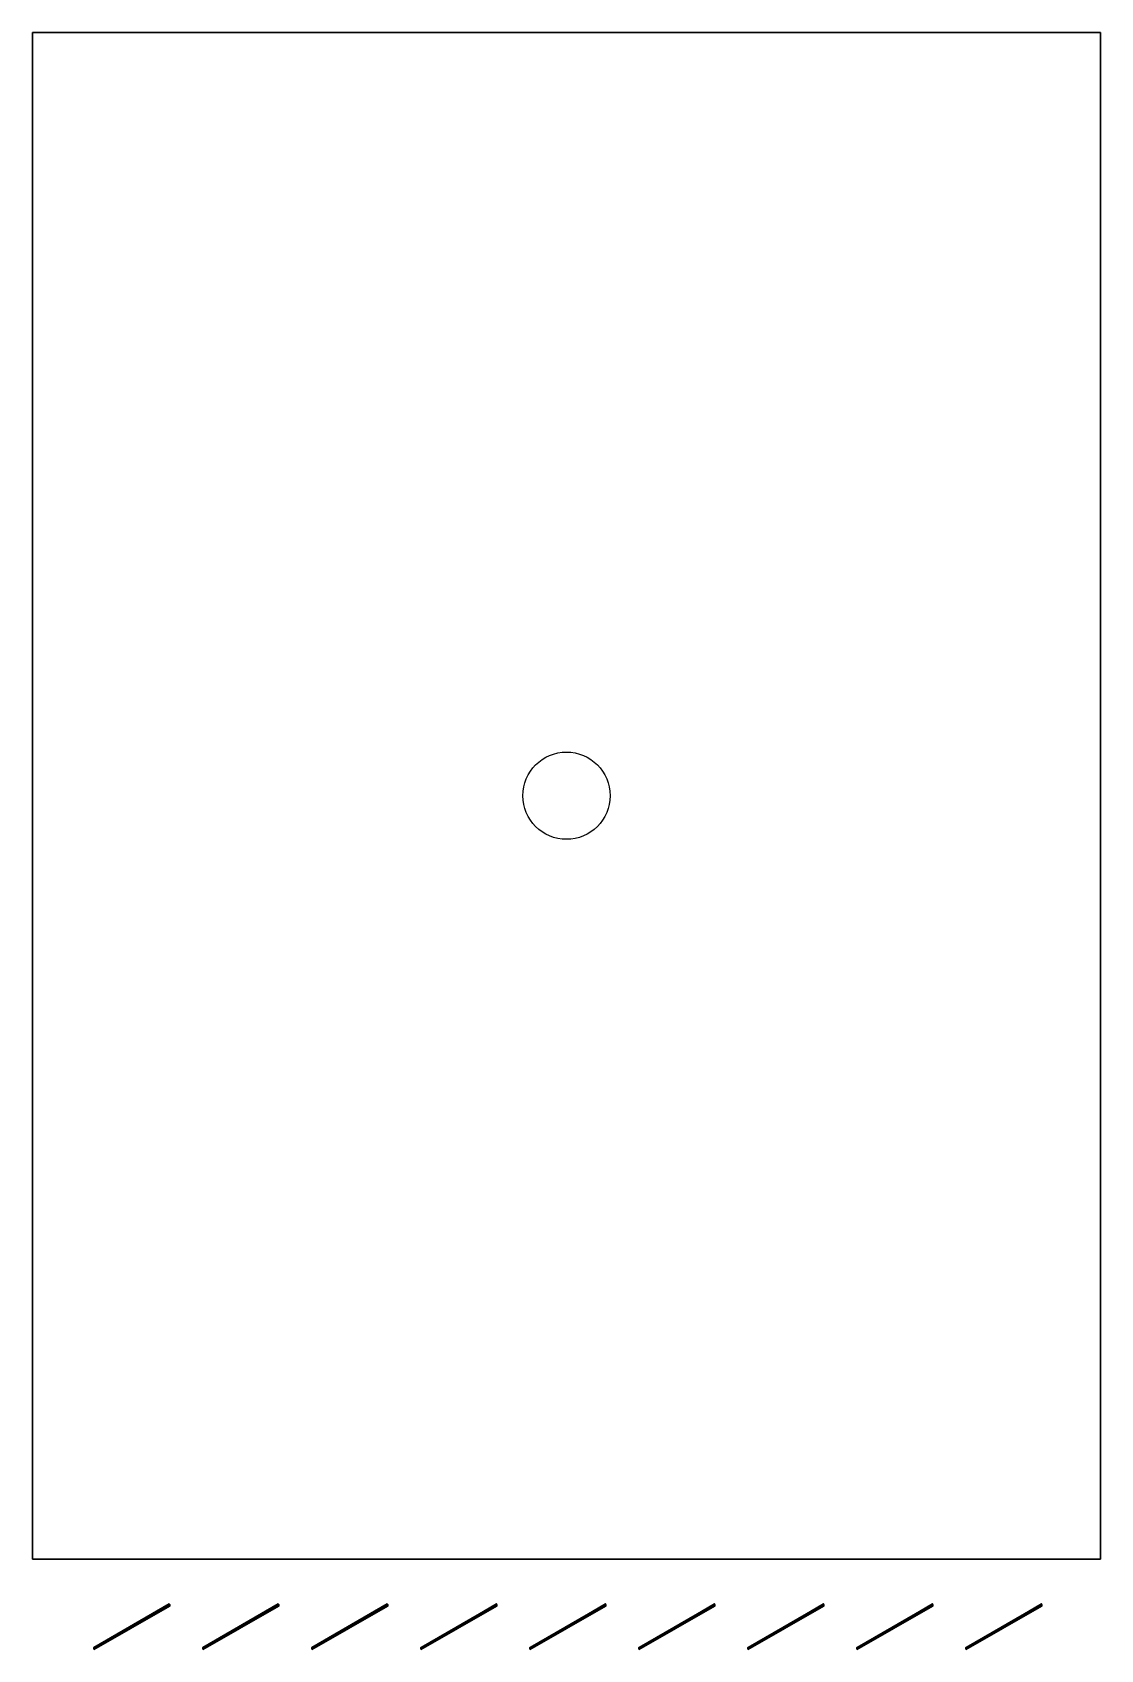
# Model space of a CAD drawing. Header units: metres. Extents: x -16.4 to 2.5, y -1.5 to 7.
# Drawn here: x -2.45 to 2.45, y -0.42 to 7 of the extents above; entities outside this region: 1.
import ezdxf

# ---------------------------------------------------------------- set-up
doc = ezdxf.new("R2010")
doc.units = ezdxf.units.M

msp = doc.modelspace()

# ---------------------------------------------------------------- linework, layer by layer
at = {"layer": 'Fixed Shading', "color": 9}
for points in [[(-1.82179, -0.20518, -1.05162), (-2.16821, -0.40515, -1.04813), (-2.16821, -0.41213, -1.44807), (-1.82179, -0.21216, -1.45156)], [(-1.82179, -0.21216, -1.45156), (-2.16821, -0.41213, -1.44807), (-2.16821, -0.40515, -1.04813), (-1.82179, -0.20518, -1.05162)], [(-1.82179, -0.20518, -1.05162), (-2.16621, -0.40862, -1.04807), (-2.16821, -0.40515, -1.04813)], [(-2.16821, -0.40515, -1.04813), (-2.16621, -0.40862, -1.04807), (-1.82179, -0.20518, -1.05162)], [(-1.82179, -0.20518, -0.55162), (-2.16821, -0.40515, -0.54813), (-2.16821, -0.41213, -0.94807), (-1.82179, -0.21216, -0.95156)], [(-1.82179, -0.21216, -0.95156), (-2.16821, -0.41213, -0.94807), (-2.16821, -0.40515, -0.54813), (-1.82179, -0.20518, -0.55162)], [(-1.82179, -0.20518, -0.55162), (-2.16621, -0.40862, -0.54807), (-2.16821, -0.40515, -0.54813)], [(-2.16821, -0.40515, -0.54813), (-2.16621, -0.40862, -0.54807), (-1.82179, -0.20518, -0.55162)], [(-1.82179, -0.20518, -0.05162), (-2.16821, -0.40515, -0.04813), (-2.16821, -0.41213, -0.44807), (-1.82179, -0.21216, -0.45156)], [(-1.82179, -0.21216, -0.45156), (-2.16821, -0.41213, -0.44807), (-2.16821, -0.40515, -0.04813), (-1.82179, -0.20518, -0.05162)], [(-1.82179, -0.20518, -0.05162), (-2.16621, -0.40862, -0.04807), (-2.16821, -0.40515, -0.04813)], [(-2.16821, -0.40515, -0.04813), (-2.16621, -0.40862, -0.04807), (-1.82179, -0.20518, -0.05162)], [(-1.82179, -0.20518, 0.44838), (-2.16821, -0.40515, 0.45187), (-2.16821, -0.41213, 0.05193), (-1.82179, -0.21216, 0.04844)], [(-1.82179, -0.21216, 0.04844), (-2.16821, -0.41213, 0.05193), (-2.16821, -0.40515, 0.45187), (-1.82179, -0.20518, 0.44838)], [(-1.82179, -0.20518, 0.44838), (-2.16621, -0.40862, 0.45193), (-2.16821, -0.40515, 0.45187)], [(-2.16821, -0.40515, 0.45187), (-2.16621, -0.40862, 0.45193), (-1.82179, -0.20518, 0.44838)], [(-1.82179, -0.20518, 0.94838), (-2.16821, -0.40515, 0.95187), (-2.16821, -0.41213, 0.55193), (-1.82179, -0.21216, 0.54844)], [(-1.82179, -0.21216, 0.54844), (-2.16821, -0.41213, 0.55193), (-2.16821, -0.40515, 0.95187), (-1.82179, -0.20518, 0.94838)], [(-1.82179, -0.20518, 0.94838), (-2.16621, -0.40862, 0.95193), (-2.16821, -0.40515, 0.95187)], [(-2.16821, -0.40515, 0.95187), (-2.16621, -0.40862, 0.95193), (-1.82179, -0.20518, 0.94838)], [(-1.82179, -0.20518, 1.44838), (-2.16821, -0.40515, 1.45187), (-2.16821, -0.41213, 1.05193), (-1.82179, -0.21216, 1.04844)], [(-1.82179, -0.21216, 1.04844), (-2.16821, -0.41213, 1.05193), (-2.16821, -0.40515, 1.45187), (-1.82179, -0.20518, 1.44838)], [(-1.82179, -0.20518, 1.44838), (-2.16621, -0.40862, 1.45193), (-2.16821, -0.40515, 1.45187)], [(-2.16821, -0.40515, 1.45187), (-2.16621, -0.40862, 1.45193), (-1.82179, -0.20518, 1.44838)], [(-2.16821, -0.41213, -1.44807), (-1.81979, -0.21563, -1.4515), (-1.82179, -0.21216, -1.45156)], [(-1.82179, -0.21216, -1.45156), (-1.81979, -0.21563, -1.4515), (-2.16821, -0.41213, -1.44807)], [(-2.16821, -0.41213, -0.94807), (-1.81979, -0.21563, -0.9515), (-1.82179, -0.21216, -0.95156)], [(-1.82179, -0.21216, -0.95156), (-1.81979, -0.21563, -0.9515), (-2.16821, -0.41213, -0.94807)], [(-2.16821, -0.41213, -0.44807), (-1.81979, -0.21563, -0.4515), (-1.82179, -0.21216, -0.45156)], [(-1.82179, -0.21216, -0.45156), (-1.81979, -0.21563, -0.4515), (-2.16821, -0.41213, -0.44807)], [(-2.16821, -0.41213, 0.05193), (-1.81979, -0.21563, 0.0485), (-1.82179, -0.21216, 0.04844)], [(-1.82179, -0.21216, 0.04844), (-1.81979, -0.21563, 0.0485), (-2.16821, -0.41213, 0.05193)], [(-2.16821, -0.41213, 0.55193), (-1.81979, -0.21563, 0.5485), (-1.82179, -0.21216, 0.54844)], [(-1.82179, -0.21216, 0.54844), (-1.81979, -0.21563, 0.5485), (-2.16821, -0.41213, 0.55193)], [(-2.16821, -0.41213, 1.05193), (-1.81979, -0.21563, 1.0485), (-1.82179, -0.21216, 1.04844)], [(-1.82179, -0.21216, 1.04844), (-1.81979, -0.21563, 1.0485), (-2.16821, -0.41213, 1.05193)], [(-1.81979, -0.21563, -1.4515), (-2.16621, -0.4156, -1.44801), (-2.16621, -0.40862, -1.04807), (-1.81979, -0.20865, -1.05156)], [(-1.81979, -0.20865, -1.05156), (-2.16621, -0.40862, -1.04807), (-2.16621, -0.4156, -1.44801), (-1.81979, -0.21563, -1.4515)], [(-1.81979, -0.21563, -0.9515), (-2.16621, -0.4156, -0.94801), (-2.16621, -0.40862, -0.54807), (-1.81979, -0.20865, -0.55156)], [(-1.81979, -0.20865, -0.55156), (-2.16621, -0.40862, -0.54807), (-2.16621, -0.4156, -0.94801), (-1.81979, -0.21563, -0.9515)], [(-1.81979, -0.21563, -0.4515), (-2.16621, -0.4156, -0.44801), (-2.16621, -0.40862, -0.04807), (-1.81979, -0.20865, -0.05156)], [(-1.81979, -0.20865, -0.05156), (-2.16621, -0.40862, -0.04807), (-2.16621, -0.4156, -0.44801), (-1.81979, -0.21563, -0.4515)], [(-1.81979, -0.21563, 0.0485), (-2.16621, -0.4156, 0.05199), (-2.16621, -0.40862, 0.45193), (-1.81979, -0.20865, 0.44844)], [(-1.81979, -0.20865, 0.44844), (-2.16621, -0.40862, 0.45193), (-2.16621, -0.4156, 0.05199), (-1.81979, -0.21563, 0.0485)], [(-1.81979, -0.21563, 0.5485), (-2.16621, -0.4156, 0.55199), (-2.16621, -0.40862, 0.95193), (-1.81979, -0.20865, 0.94844)], [(-1.81979, -0.20865, 0.94844), (-2.16621, -0.40862, 0.95193), (-2.16621, -0.4156, 0.55199), (-1.81979, -0.21563, 0.5485)], [(-1.81979, -0.21563, 1.0485), (-2.16621, -0.4156, 1.05199), (-2.16621, -0.40862, 1.45193), (-1.81979, -0.20865, 1.44844)], [(-1.81979, -0.20865, 1.44844), (-2.16621, -0.40862, 1.45193), (-2.16621, -0.4156, 1.05199), (-1.81979, -0.21563, 1.0485)], [(-1.82179, -0.21216, -1.45156), (-1.81979, -0.20865, -1.05156), (-1.82179, -0.20518, -1.05162)], [(-1.82179, -0.20518, -1.05162), (-1.81979, -0.20865, -1.05156), (-1.82179, -0.21216, -1.45156)], [(-1.82179, -0.21216, -0.95156), (-1.81979, -0.20865, -0.55156), (-1.82179, -0.20518, -0.55162)], [(-1.82179, -0.20518, -0.55162), (-1.81979, -0.20865, -0.55156), (-1.82179, -0.21216, -0.95156)], [(-1.82179, -0.21216, -0.45156), (-1.81979, -0.20865, -0.05156), (-1.82179, -0.20518, -0.05162)], [(-1.82179, -0.20518, -0.05162), (-1.81979, -0.20865, -0.05156), (-1.82179, -0.21216, -0.45156)], [(-1.82179, -0.21216, 0.04844), (-1.81979, -0.20865, 0.44844), (-1.82179, -0.20518, 0.44838)], [(-1.82179, -0.20518, 0.44838), (-1.81979, -0.20865, 0.44844), (-1.82179, -0.21216, 0.04844)], [(-1.82179, -0.21216, 0.54844), (-1.81979, -0.20865, 0.94844), (-1.82179, -0.20518, 0.94838)], [(-1.82179, -0.20518, 0.94838), (-1.81979, -0.20865, 0.94844), (-1.82179, -0.21216, 0.54844)], [(-1.82179, -0.21216, 1.04844), (-1.81979, -0.20865, 1.44844), (-1.82179, -0.20518, 1.44838)], [(-1.82179, -0.20518, 1.44838), (-1.81979, -0.20865, 1.44844), (-1.82179, -0.21216, 1.04844)], [(-1.32179, -0.20518, -1.05162), (-1.66821, -0.40515, -1.04813), (-1.66821, -0.41213, -1.44807), (-1.32179, -0.21216, -1.45156)], [(-1.32179, -0.21216, -1.45156), (-1.66821, -0.41213, -1.44807), (-1.66821, -0.40515, -1.04813), (-1.32179, -0.20518, -1.05162)], [(-1.32179, -0.20518, -1.05162), (-1.66621, -0.40862, -1.04807), (-1.66821, -0.40515, -1.04813)], [(-1.66821, -0.40515, -1.04813), (-1.66621, -0.40862, -1.04807), (-1.32179, -0.20518, -1.05162)], [(-1.32179, -0.20518, -0.55162), (-1.66821, -0.40515, -0.54813), (-1.66821, -0.41213, -0.94807), (-1.32179, -0.21216, -0.95156)], [(-1.32179, -0.21216, -0.95156), (-1.66821, -0.41213, -0.94807), (-1.66821, -0.40515, -0.54813), (-1.32179, -0.20518, -0.55162)], [(-1.32179, -0.20518, -0.55162), (-1.66621, -0.40862, -0.54807), (-1.66821, -0.40515, -0.54813)], [(-1.66821, -0.40515, -0.54813), (-1.66621, -0.40862, -0.54807), (-1.32179, -0.20518, -0.55162)], [(-1.32179, -0.20518, -0.05162), (-1.66821, -0.40515, -0.04813), (-1.66821, -0.41213, -0.44807), (-1.32179, -0.21216, -0.45156)], [(-1.32179, -0.21216, -0.45156), (-1.66821, -0.41213, -0.44807), (-1.66821, -0.40515, -0.04813), (-1.32179, -0.20518, -0.05162)], [(-1.32179, -0.20518, -0.05162), (-1.66621, -0.40862, -0.04807), (-1.66821, -0.40515, -0.04813)], [(-1.66821, -0.40515, -0.04813), (-1.66621, -0.40862, -0.04807), (-1.32179, -0.20518, -0.05162)], [(-1.32179, -0.20518, 0.44838), (-1.66821, -0.40515, 0.45187), (-1.66821, -0.41213, 0.05193), (-1.32179, -0.21216, 0.04844)], [(-1.32179, -0.21216, 0.04844), (-1.66821, -0.41213, 0.05193), (-1.66821, -0.40515, 0.45187), (-1.32179, -0.20518, 0.44838)], [(-1.32179, -0.20518, 0.44838), (-1.66621, -0.40862, 0.45193), (-1.66821, -0.40515, 0.45187)], [(-1.66821, -0.40515, 0.45187), (-1.66621, -0.40862, 0.45193), (-1.32179, -0.20518, 0.44838)], [(-1.32179, -0.20518, 0.94838), (-1.66821, -0.40515, 0.95187), (-1.66821, -0.41213, 0.55193), (-1.32179, -0.21216, 0.54844)], [(-1.32179, -0.21216, 0.54844), (-1.66821, -0.41213, 0.55193), (-1.66821, -0.40515, 0.95187), (-1.32179, -0.20518, 0.94838)], [(-1.32179, -0.20518, 0.94838), (-1.66621, -0.40862, 0.95193), (-1.66821, -0.40515, 0.95187)], [(-1.66821, -0.40515, 0.95187), (-1.66621, -0.40862, 0.95193), (-1.32179, -0.20518, 0.94838)], [(-1.32179, -0.20518, 1.44838), (-1.66821, -0.40515, 1.45187), (-1.66821, -0.41213, 1.05193), (-1.32179, -0.21216, 1.04844)], [(-1.32179, -0.21216, 1.04844), (-1.66821, -0.41213, 1.05193), (-1.66821, -0.40515, 1.45187), (-1.32179, -0.20518, 1.44838)], [(-1.32179, -0.20518, 1.44838), (-1.66621, -0.40862, 1.45193), (-1.66821, -0.40515, 1.45187)], [(-1.66821, -0.40515, 1.45187), (-1.66621, -0.40862, 1.45193), (-1.32179, -0.20518, 1.44838)], [(-1.66821, -0.41213, -1.44807), (-1.31979, -0.21563, -1.4515), (-1.32179, -0.21216, -1.45156)], [(-1.32179, -0.21216, -1.45156), (-1.31979, -0.21563, -1.4515), (-1.66821, -0.41213, -1.44807)], [(-1.66821, -0.41213, -0.94807), (-1.31979, -0.21563, -0.9515), (-1.32179, -0.21216, -0.95156)], [(-1.32179, -0.21216, -0.95156), (-1.31979, -0.21563, -0.9515), (-1.66821, -0.41213, -0.94807)], [(-1.66821, -0.41213, -0.44807), (-1.31979, -0.21563, -0.4515), (-1.32179, -0.21216, -0.45156)], [(-1.32179, -0.21216, -0.45156), (-1.31979, -0.21563, -0.4515), (-1.66821, -0.41213, -0.44807)], [(-1.66821, -0.41213, 0.05193), (-1.31979, -0.21563, 0.0485), (-1.32179, -0.21216, 0.04844)], [(-1.32179, -0.21216, 0.04844), (-1.31979, -0.21563, 0.0485), (-1.66821, -0.41213, 0.05193)], [(-1.66821, -0.41213, 0.55193), (-1.31979, -0.21563, 0.5485), (-1.32179, -0.21216, 0.54844)], [(-1.32179, -0.21216, 0.54844), (-1.31979, -0.21563, 0.5485), (-1.66821, -0.41213, 0.55193)], [(-1.66821, -0.41213, 1.05193), (-1.31979, -0.21563, 1.0485), (-1.32179, -0.21216, 1.04844)], [(-1.32179, -0.21216, 1.04844), (-1.31979, -0.21563, 1.0485), (-1.66821, -0.41213, 1.05193)], [(-1.31979, -0.21563, -1.4515), (-1.66621, -0.4156, -1.44801), (-1.66621, -0.40862, -1.04807), (-1.31979, -0.20865, -1.05156)], [(-1.31979, -0.20865, -1.05156), (-1.66621, -0.40862, -1.04807), (-1.66621, -0.4156, -1.44801), (-1.31979, -0.21563, -1.4515)], [(-1.31979, -0.21563, -0.9515), (-1.66621, -0.4156, -0.94801), (-1.66621, -0.40862, -0.54807), (-1.31979, -0.20865, -0.55156)], [(-1.31979, -0.20865, -0.55156), (-1.66621, -0.40862, -0.54807), (-1.66621, -0.4156, -0.94801), (-1.31979, -0.21563, -0.9515)], [(-1.31979, -0.21563, -0.4515), (-1.66621, -0.4156, -0.44801), (-1.66621, -0.40862, -0.04807), (-1.31979, -0.20865, -0.05156)], [(-1.31979, -0.20865, -0.05156), (-1.66621, -0.40862, -0.04807), (-1.66621, -0.4156, -0.44801), (-1.31979, -0.21563, -0.4515)], [(-1.31979, -0.21563, 0.0485), (-1.66621, -0.4156, 0.05199), (-1.66621, -0.40862, 0.45193), (-1.31979, -0.20865, 0.44844)], [(-1.31979, -0.20865, 0.44844), (-1.66621, -0.40862, 0.45193), (-1.66621, -0.4156, 0.05199), (-1.31979, -0.21563, 0.0485)], [(-1.31979, -0.21563, 0.5485), (-1.66621, -0.4156, 0.55199), (-1.66621, -0.40862, 0.95193), (-1.31979, -0.20865, 0.94844)], [(-1.31979, -0.20865, 0.94844), (-1.66621, -0.40862, 0.95193), (-1.66621, -0.4156, 0.55199), (-1.31979, -0.21563, 0.5485)], [(-1.31979, -0.21563, 1.0485), (-1.66621, -0.4156, 1.05199), (-1.66621, -0.40862, 1.45193), (-1.31979, -0.20865, 1.44844)], [(-1.31979, -0.20865, 1.44844), (-1.66621, -0.40862, 1.45193), (-1.66621, -0.4156, 1.05199), (-1.31979, -0.21563, 1.0485)], [(-1.32179, -0.21216, -1.45156), (-1.31979, -0.20865, -1.05156), (-1.32179, -0.20518, -1.05162)], [(-1.32179, -0.20518, -1.05162), (-1.31979, -0.20865, -1.05156), (-1.32179, -0.21216, -1.45156)], [(-1.32179, -0.21216, -0.95156), (-1.31979, -0.20865, -0.55156), (-1.32179, -0.20518, -0.55162)], [(-1.32179, -0.20518, -0.55162), (-1.31979, -0.20865, -0.55156), (-1.32179, -0.21216, -0.95156)], [(-1.32179, -0.21216, -0.45156), (-1.31979, -0.20865, -0.05156), (-1.32179, -0.20518, -0.05162)], [(-1.32179, -0.20518, -0.05162), (-1.31979, -0.20865, -0.05156), (-1.32179, -0.21216, -0.45156)], [(-1.32179, -0.21216, 0.04844), (-1.31979, -0.20865, 0.44844), (-1.32179, -0.20518, 0.44838)], [(-1.32179, -0.20518, 0.44838), (-1.31979, -0.20865, 0.44844), (-1.32179, -0.21216, 0.04844)], [(-1.32179, -0.21216, 0.54844), (-1.31979, -0.20865, 0.94844), (-1.32179, -0.20518, 0.94838)], [(-1.32179, -0.20518, 0.94838), (-1.31979, -0.20865, 0.94844), (-1.32179, -0.21216, 0.54844)], [(-1.32179, -0.21216, 1.04844), (-1.31979, -0.20865, 1.44844), (-1.32179, -0.20518, 1.44838)], [(-1.32179, -0.20518, 1.44838), (-1.31979, -0.20865, 1.44844), (-1.32179, -0.21216, 1.04844)], [(-0.82179, -0.20518, -1.05162), (-1.16821, -0.40515, -1.04813), (-1.16821, -0.41213, -1.44807), (-0.82179, -0.21216, -1.45156)], [(-0.82179, -0.21216, -1.45156), (-1.16821, -0.41213, -1.44807), (-1.16821, -0.40515, -1.04813), (-0.82179, -0.20518, -1.05162)], [(-0.82179, -0.20518, -1.05162), (-1.16621, -0.40862, -1.04807), (-1.16821, -0.40515, -1.04813)], [(-1.16821, -0.40515, -1.04813), (-1.16621, -0.40862, -1.04807), (-0.82179, -0.20518, -1.05162)], [(-0.82179, -0.20518, -0.55162), (-1.16821, -0.40515, -0.54813), (-1.16821, -0.41213, -0.94807), (-0.82179, -0.21216, -0.95156)], [(-0.82179, -0.21216, -0.95156), (-1.16821, -0.41213, -0.94807), (-1.16821, -0.40515, -0.54813), (-0.82179, -0.20518, -0.55162)], [(-0.82179, -0.20518, -0.55162), (-1.16621, -0.40862, -0.54807), (-1.16821, -0.40515, -0.54813)], [(-1.16821, -0.40515, -0.54813), (-1.16621, -0.40862, -0.54807), (-0.82179, -0.20518, -0.55162)], [(-0.82179, -0.20518, -0.05162), (-1.16821, -0.40515, -0.04813), (-1.16821, -0.41213, -0.44807), (-0.82179, -0.21216, -0.45156)], [(-0.82179, -0.21216, -0.45156), (-1.16821, -0.41213, -0.44807), (-1.16821, -0.40515, -0.04813), (-0.82179, -0.20518, -0.05162)], [(-0.82179, -0.20518, -0.05162), (-1.16621, -0.40862, -0.04807), (-1.16821, -0.40515, -0.04813)], [(-1.16821, -0.40515, -0.04813), (-1.16621, -0.40862, -0.04807), (-0.82179, -0.20518, -0.05162)], [(-0.82179, -0.20518, 0.44838), (-1.16821, -0.40515, 0.45187), (-1.16821, -0.41213, 0.05193), (-0.82179, -0.21216, 0.04844)], [(-0.82179, -0.21216, 0.04844), (-1.16821, -0.41213, 0.05193), (-1.16821, -0.40515, 0.45187), (-0.82179, -0.20518, 0.44838)], [(-0.82179, -0.20518, 0.44838), (-1.16621, -0.40862, 0.45193), (-1.16821, -0.40515, 0.45187)], [(-1.16821, -0.40515, 0.45187), (-1.16621, -0.40862, 0.45193), (-0.82179, -0.20518, 0.44838)], [(-0.82179, -0.20518, 0.94838), (-1.16821, -0.40515, 0.95187), (-1.16821, -0.41213, 0.55193), (-0.82179, -0.21216, 0.54844)], [(-0.82179, -0.21216, 0.54844), (-1.16821, -0.41213, 0.55193), (-1.16821, -0.40515, 0.95187), (-0.82179, -0.20518, 0.94838)], [(-0.82179, -0.20518, 0.94838), (-1.16621, -0.40862, 0.95193), (-1.16821, -0.40515, 0.95187)], [(-1.16821, -0.40515, 0.95187), (-1.16621, -0.40862, 0.95193), (-0.82179, -0.20518, 0.94838)], [(-0.82179, -0.20518, 1.44838), (-1.16821, -0.40515, 1.45187), (-1.16821, -0.41213, 1.05193), (-0.82179, -0.21216, 1.04844)], [(-0.82179, -0.21216, 1.04844), (-1.16821, -0.41213, 1.05193), (-1.16821, -0.40515, 1.45187), (-0.82179, -0.20518, 1.44838)], [(-0.82179, -0.20518, 1.44838), (-1.16621, -0.40862, 1.45193), (-1.16821, -0.40515, 1.45187)], [(-1.16821, -0.40515, 1.45187), (-1.16621, -0.40862, 1.45193), (-0.82179, -0.20518, 1.44838)], [(-1.16821, -0.41213, -1.44807), (-0.81979, -0.21563, -1.4515), (-0.82179, -0.21216, -1.45156)], [(-0.82179, -0.21216, -1.45156), (-0.81979, -0.21563, -1.4515), (-1.16821, -0.41213, -1.44807)], [(-1.16821, -0.41213, -0.94807), (-0.81979, -0.21563, -0.9515), (-0.82179, -0.21216, -0.95156)], [(-0.82179, -0.21216, -0.95156), (-0.81979, -0.21563, -0.9515), (-1.16821, -0.41213, -0.94807)], [(-1.16821, -0.41213, -0.44807), (-0.81979, -0.21563, -0.4515), (-0.82179, -0.21216, -0.45156)], [(-0.82179, -0.21216, -0.45156), (-0.81979, -0.21563, -0.4515), (-1.16821, -0.41213, -0.44807)], [(-1.16821, -0.41213, 0.05193), (-0.81979, -0.21563, 0.0485), (-0.82179, -0.21216, 0.04844)], [(-0.82179, -0.21216, 0.04844), (-0.81979, -0.21563, 0.0485), (-1.16821, -0.41213, 0.05193)], [(-1.16821, -0.41213, 0.55193), (-0.81979, -0.21563, 0.5485), (-0.82179, -0.21216, 0.54844)], [(-0.82179, -0.21216, 0.54844), (-0.81979, -0.21563, 0.5485), (-1.16821, -0.41213, 0.55193)], [(-1.16821, -0.41213, 1.05193), (-0.81979, -0.21563, 1.0485), (-0.82179, -0.21216, 1.04844)], [(-0.82179, -0.21216, 1.04844), (-0.81979, -0.21563, 1.0485), (-1.16821, -0.41213, 1.05193)], [(-0.81979, -0.21563, -1.4515), (-1.16621, -0.4156, -1.44801), (-1.16621, -0.40862, -1.04807), (-0.81979, -0.20865, -1.05156)], [(-0.81979, -0.20865, -1.05156), (-1.16621, -0.40862, -1.04807), (-1.16621, -0.4156, -1.44801), (-0.81979, -0.21563, -1.4515)], [(-0.81979, -0.21563, -0.9515), (-1.16621, -0.4156, -0.94801), (-1.16621, -0.40862, -0.54807), (-0.81979, -0.20865, -0.55156)], [(-0.81979, -0.20865, -0.55156), (-1.16621, -0.40862, -0.54807), (-1.16621, -0.4156, -0.94801), (-0.81979, -0.21563, -0.9515)], [(-0.81979, -0.21563, -0.4515), (-1.16621, -0.4156, -0.44801), (-1.16621, -0.40862, -0.04807), (-0.81979, -0.20865, -0.05156)], [(-0.81979, -0.20865, -0.05156), (-1.16621, -0.40862, -0.04807), (-1.16621, -0.4156, -0.44801), (-0.81979, -0.21563, -0.4515)], [(-0.81979, -0.21563, 0.0485), (-1.16621, -0.4156, 0.05199), (-1.16621, -0.40862, 0.45193), (-0.81979, -0.20865, 0.44844)], [(-0.81979, -0.20865, 0.44844), (-1.16621, -0.40862, 0.45193), (-1.16621, -0.4156, 0.05199), (-0.81979, -0.21563, 0.0485)], [(-0.81979, -0.21563, 0.5485), (-1.16621, -0.4156, 0.55199), (-1.16621, -0.40862, 0.95193), (-0.81979, -0.20865, 0.94844)], [(-0.81979, -0.20865, 0.94844), (-1.16621, -0.40862, 0.95193), (-1.16621, -0.4156, 0.55199), (-0.81979, -0.21563, 0.5485)], [(-0.81979, -0.21563, 1.0485), (-1.16621, -0.4156, 1.05199), (-1.16621, -0.40862, 1.45193), (-0.81979, -0.20865, 1.44844)], [(-0.81979, -0.20865, 1.44844), (-1.16621, -0.40862, 1.45193), (-1.16621, -0.4156, 1.05199), (-0.81979, -0.21563, 1.0485)], [(-0.82179, -0.21216, -1.45156), (-0.81979, -0.20865, -1.05156), (-0.82179, -0.20518, -1.05162)], [(-0.82179, -0.20518, -1.05162), (-0.81979, -0.20865, -1.05156), (-0.82179, -0.21216, -1.45156)], [(-0.82179, -0.21216, -0.95156), (-0.81979, -0.20865, -0.55156), (-0.82179, -0.20518, -0.55162)], [(-0.82179, -0.20518, -0.55162), (-0.81979, -0.20865, -0.55156), (-0.82179, -0.21216, -0.95156)], [(-0.82179, -0.21216, -0.45156), (-0.81979, -0.20865, -0.05156), (-0.82179, -0.20518, -0.05162)], [(-0.82179, -0.20518, -0.05162), (-0.81979, -0.20865, -0.05156), (-0.82179, -0.21216, -0.45156)], [(-0.82179, -0.21216, 0.04844), (-0.81979, -0.20865, 0.44844), (-0.82179, -0.20518, 0.44838)], [(-0.82179, -0.20518, 0.44838), (-0.81979, -0.20865, 0.44844), (-0.82179, -0.21216, 0.04844)], [(-0.82179, -0.21216, 0.54844), (-0.81979, -0.20865, 0.94844), (-0.82179, -0.20518, 0.94838)], [(-0.82179, -0.20518, 0.94838), (-0.81979, -0.20865, 0.94844), (-0.82179, -0.21216, 0.54844)], [(-0.82179, -0.21216, 1.04844), (-0.81979, -0.20865, 1.44844), (-0.82179, -0.20518, 1.44838)], [(-0.82179, -0.20518, 1.44838), (-0.81979, -0.20865, 1.44844), (-0.82179, -0.21216, 1.04844)], [(-0.32179, -0.20518, -1.05162), (-0.66821, -0.40515, -1.04813), (-0.66821, -0.41213, -1.44807), (-0.32179, -0.21216, -1.45156)], [(-0.32179, -0.21216, -1.45156), (-0.66821, -0.41213, -1.44807), (-0.66821, -0.40515, -1.04813), (-0.32179, -0.20518, -1.05162)], [(-0.32179, -0.20518, -1.05162), (-0.66621, -0.40862, -1.04807), (-0.66821, -0.40515, -1.04813)], [(-0.66821, -0.40515, -1.04813), (-0.66621, -0.40862, -1.04807), (-0.32179, -0.20518, -1.05162)], [(-0.32179, -0.20518, -0.55162), (-0.66821, -0.40515, -0.54813), (-0.66821, -0.41213, -0.94807), (-0.32179, -0.21216, -0.95156)], [(-0.32179, -0.21216, -0.95156), (-0.66821, -0.41213, -0.94807), (-0.66821, -0.40515, -0.54813), (-0.32179, -0.20518, -0.55162)], [(-0.32179, -0.20518, -0.55162), (-0.66621, -0.40862, -0.54807), (-0.66821, -0.40515, -0.54813)], [(-0.66821, -0.40515, -0.54813), (-0.66621, -0.40862, -0.54807), (-0.32179, -0.20518, -0.55162)], [(-0.32179, -0.20518, -0.05162), (-0.66821, -0.40515, -0.04813), (-0.66821, -0.41213, -0.44807), (-0.32179, -0.21216, -0.45156)], [(-0.32179, -0.21216, -0.45156), (-0.66821, -0.41213, -0.44807), (-0.66821, -0.40515, -0.04813), (-0.32179, -0.20518, -0.05162)], [(-0.32179, -0.20518, -0.05162), (-0.66621, -0.40862, -0.04807), (-0.66821, -0.40515, -0.04813)], [(-0.66821, -0.40515, -0.04813), (-0.66621, -0.40862, -0.04807), (-0.32179, -0.20518, -0.05162)], [(-0.32179, -0.20518, 0.44838), (-0.66821, -0.40515, 0.45187), (-0.66821, -0.41213, 0.05193), (-0.32179, -0.21216, 0.04844)], [(-0.32179, -0.21216, 0.04844), (-0.66821, -0.41213, 0.05193), (-0.66821, -0.40515, 0.45187), (-0.32179, -0.20518, 0.44838)], [(-0.32179, -0.20518, 0.44838), (-0.66621, -0.40862, 0.45193), (-0.66821, -0.40515, 0.45187)], [(-0.66821, -0.40515, 0.45187), (-0.66621, -0.40862, 0.45193), (-0.32179, -0.20518, 0.44838)], [(-0.32179, -0.20518, 0.94838), (-0.66821, -0.40515, 0.95187), (-0.66821, -0.41213, 0.55193), (-0.32179, -0.21216, 0.54844)], [(-0.32179, -0.21216, 0.54844), (-0.66821, -0.41213, 0.55193), (-0.66821, -0.40515, 0.95187), (-0.32179, -0.20518, 0.94838)], [(-0.32179, -0.20518, 0.94838), (-0.66621, -0.40862, 0.95193), (-0.66821, -0.40515, 0.95187)], [(-0.66821, -0.40515, 0.95187), (-0.66621, -0.40862, 0.95193), (-0.32179, -0.20518, 0.94838)], [(-0.32179, -0.20518, 1.44838), (-0.66821, -0.40515, 1.45187), (-0.66821, -0.41213, 1.05193), (-0.32179, -0.21216, 1.04844)], [(-0.32179, -0.21216, 1.04844), (-0.66821, -0.41213, 1.05193), (-0.66821, -0.40515, 1.45187), (-0.32179, -0.20518, 1.44838)], [(-0.32179, -0.20518, 1.44838), (-0.66621, -0.40862, 1.45193), (-0.66821, -0.40515, 1.45187)], [(-0.66821, -0.40515, 1.45187), (-0.66621, -0.40862, 1.45193), (-0.32179, -0.20518, 1.44838)], [(-0.66821, -0.41213, -1.44807), (-0.31979, -0.21563, -1.4515), (-0.32179, -0.21216, -1.45156)], [(-0.32179, -0.21216, -1.45156), (-0.31979, -0.21563, -1.4515), (-0.66821, -0.41213, -1.44807)], [(-0.66821, -0.41213, -0.94807), (-0.31979, -0.21563, -0.9515), (-0.32179, -0.21216, -0.95156)], [(-0.32179, -0.21216, -0.95156), (-0.31979, -0.21563, -0.9515), (-0.66821, -0.41213, -0.94807)], [(-0.66821, -0.41213, -0.44807), (-0.31979, -0.21563, -0.4515), (-0.32179, -0.21216, -0.45156)], [(-0.32179, -0.21216, -0.45156), (-0.31979, -0.21563, -0.4515), (-0.66821, -0.41213, -0.44807)], [(-0.66821, -0.41213, 0.05193), (-0.31979, -0.21563, 0.0485), (-0.32179, -0.21216, 0.04844)], [(-0.32179, -0.21216, 0.04844), (-0.31979, -0.21563, 0.0485), (-0.66821, -0.41213, 0.05193)], [(-0.66821, -0.41213, 0.55193), (-0.31979, -0.21563, 0.5485), (-0.32179, -0.21216, 0.54844)], [(-0.32179, -0.21216, 0.54844), (-0.31979, -0.21563, 0.5485), (-0.66821, -0.41213, 0.55193)], [(-0.66821, -0.41213, 1.05193), (-0.31979, -0.21563, 1.0485), (-0.32179, -0.21216, 1.04844)], [(-0.32179, -0.21216, 1.04844), (-0.31979, -0.21563, 1.0485), (-0.66821, -0.41213, 1.05193)], [(-0.31979, -0.21563, -1.4515), (-0.66621, -0.4156, -1.44801), (-0.66621, -0.40862, -1.04807), (-0.31979, -0.20865, -1.05156)], [(-0.31979, -0.20865, -1.05156), (-0.66621, -0.40862, -1.04807), (-0.66621, -0.4156, -1.44801), (-0.31979, -0.21563, -1.4515)], [(-0.31979, -0.21563, -0.9515), (-0.66621, -0.4156, -0.94801), (-0.66621, -0.40862, -0.54807), (-0.31979, -0.20865, -0.55156)], [(-0.31979, -0.20865, -0.55156), (-0.66621, -0.40862, -0.54807), (-0.66621, -0.4156, -0.94801), (-0.31979, -0.21563, -0.9515)], [(-0.31979, -0.21563, -0.4515), (-0.66621, -0.4156, -0.44801), (-0.66621, -0.40862, -0.04807), (-0.31979, -0.20865, -0.05156)], [(-0.31979, -0.20865, -0.05156), (-0.66621, -0.40862, -0.04807), (-0.66621, -0.4156, -0.44801), (-0.31979, -0.21563, -0.4515)], [(-0.31979, -0.21563, 0.0485), (-0.66621, -0.4156, 0.05199), (-0.66621, -0.40862, 0.45193), (-0.31979, -0.20865, 0.44844)], [(-0.31979, -0.20865, 0.44844), (-0.66621, -0.40862, 0.45193), (-0.66621, -0.4156, 0.05199), (-0.31979, -0.21563, 0.0485)], [(-0.31979, -0.21563, 0.5485), (-0.66621, -0.4156, 0.55199), (-0.66621, -0.40862, 0.95193), (-0.31979, -0.20865, 0.94844)], [(-0.31979, -0.20865, 0.94844), (-0.66621, -0.40862, 0.95193), (-0.66621, -0.4156, 0.55199), (-0.31979, -0.21563, 0.5485)], [(-0.31979, -0.21563, 1.0485), (-0.66621, -0.4156, 1.05199), (-0.66621, -0.40862, 1.45193), (-0.31979, -0.20865, 1.44844)], [(-0.31979, -0.20865, 1.44844), (-0.66621, -0.40862, 1.45193), (-0.66621, -0.4156, 1.05199), (-0.31979, -0.21563, 1.0485)], [(-0.32179, -0.21216, -1.45156), (-0.31979, -0.20865, -1.05156), (-0.32179, -0.20518, -1.05162)], [(-0.32179, -0.20518, -1.05162), (-0.31979, -0.20865, -1.05156), (-0.32179, -0.21216, -1.45156)], [(-0.32179, -0.21216, -0.95156), (-0.31979, -0.20865, -0.55156), (-0.32179, -0.20518, -0.55162)], [(-0.32179, -0.20518, -0.55162), (-0.31979, -0.20865, -0.55156), (-0.32179, -0.21216, -0.95156)], [(-0.32179, -0.21216, -0.45156), (-0.31979, -0.20865, -0.05156), (-0.32179, -0.20518, -0.05162)], [(-0.32179, -0.20518, -0.05162), (-0.31979, -0.20865, -0.05156), (-0.32179, -0.21216, -0.45156)], [(-0.32179, -0.21216, 0.04844), (-0.31979, -0.20865, 0.44844), (-0.32179, -0.20518, 0.44838)], [(-0.32179, -0.20518, 0.44838), (-0.31979, -0.20865, 0.44844), (-0.32179, -0.21216, 0.04844)], [(-0.32179, -0.21216, 0.54844), (-0.31979, -0.20865, 0.94844), (-0.32179, -0.20518, 0.94838)], [(-0.32179, -0.20518, 0.94838), (-0.31979, -0.20865, 0.94844), (-0.32179, -0.21216, 0.54844)], [(-0.32179, -0.21216, 1.04844), (-0.31979, -0.20865, 1.44844), (-0.32179, -0.20518, 1.44838)], [(-0.32179, -0.20518, 1.44838), (-0.31979, -0.20865, 1.44844), (-0.32179, -0.21216, 1.04844)], [(0.17821, -0.20518, -1.05162), (-0.16821, -0.40515, -1.04813), (-0.16821, -0.41213, -1.44807), (0.17821, -0.21216, -1.45156)], [(0.17821, -0.21216, -1.45156), (-0.16821, -0.41213, -1.44807), (-0.16821, -0.40515, -1.04813), (0.17821, -0.20518, -1.05162)], [(0.17821, -0.20518, -1.05162), (-0.16621, -0.40862, -1.04807), (-0.16821, -0.40515, -1.04813)], [(-0.16821, -0.40515, -1.04813), (-0.16621, -0.40862, -1.04807), (0.17821, -0.20518, -1.05162)], [(0.17821, -0.20518, -0.55162), (-0.16821, -0.40515, -0.54813), (-0.16821, -0.41213, -0.94807), (0.17821, -0.21216, -0.95156)], [(0.17821, -0.21216, -0.95156), (-0.16821, -0.41213, -0.94807), (-0.16821, -0.40515, -0.54813), (0.17821, -0.20518, -0.55162)], [(0.17821, -0.20518, -0.55162), (-0.16621, -0.40862, -0.54807), (-0.16821, -0.40515, -0.54813)], [(-0.16821, -0.40515, -0.54813), (-0.16621, -0.40862, -0.54807), (0.17821, -0.20518, -0.55162)], [(0.17821, -0.20518, -0.05162), (-0.16821, -0.40515, -0.04813), (-0.16821, -0.41213, -0.44807), (0.17821, -0.21216, -0.45156)], [(0.17821, -0.21216, -0.45156), (-0.16821, -0.41213, -0.44807), (-0.16821, -0.40515, -0.04813), (0.17821, -0.20518, -0.05162)], [(0.17821, -0.20518, -0.05162), (-0.16621, -0.40862, -0.04807), (-0.16821, -0.40515, -0.04813)], [(-0.16821, -0.40515, -0.04813), (-0.16621, -0.40862, -0.04807), (0.17821, -0.20518, -0.05162)], [(0.17821, -0.20518, 0.44838), (-0.16821, -0.40515, 0.45187), (-0.16821, -0.41213, 0.05193), (0.17821, -0.21216, 0.04844)], [(0.17821, -0.21216, 0.04844), (-0.16821, -0.41213, 0.05193), (-0.16821, -0.40515, 0.45187), (0.17821, -0.20518, 0.44838)], [(0.17821, -0.20518, 0.44838), (-0.16621, -0.40862, 0.45193), (-0.16821, -0.40515, 0.45187)], [(-0.16821, -0.40515, 0.45187), (-0.16621, -0.40862, 0.45193), (0.17821, -0.20518, 0.44838)], [(0.17821, -0.20518, 0.94838), (-0.16821, -0.40515, 0.95187), (-0.16821, -0.41213, 0.55193), (0.17821, -0.21216, 0.54844)], [(0.17821, -0.21216, 0.54844), (-0.16821, -0.41213, 0.55193), (-0.16821, -0.40515, 0.95187), (0.17821, -0.20518, 0.94838)], [(0.17821, -0.20518, 0.94838), (-0.16621, -0.40862, 0.95193), (-0.16821, -0.40515, 0.95187)], [(-0.16821, -0.40515, 0.95187), (-0.16621, -0.40862, 0.95193), (0.17821, -0.20518, 0.94838)], [(0.17821, -0.20518, 1.44838), (-0.16821, -0.40515, 1.45187), (-0.16821, -0.41213, 1.05193), (0.17821, -0.21216, 1.04844)], [(0.17821, -0.21216, 1.04844), (-0.16821, -0.41213, 1.05193), (-0.16821, -0.40515, 1.45187), (0.17821, -0.20518, 1.44838)], [(0.17821, -0.20518, 1.44838), (-0.16621, -0.40862, 1.45193), (-0.16821, -0.40515, 1.45187)], [(-0.16821, -0.40515, 1.45187), (-0.16621, -0.40862, 1.45193), (0.17821, -0.20518, 1.44838)], [(-0.16821, -0.41213, -1.44807), (0.18021, -0.21563, -1.4515), (0.17821, -0.21216, -1.45156)], [(0.17821, -0.21216, -1.45156), (0.18021, -0.21563, -1.4515), (-0.16821, -0.41213, -1.44807)], [(-0.16821, -0.41213, -0.94807), (0.18021, -0.21563, -0.9515), (0.17821, -0.21216, -0.95156)], [(0.17821, -0.21216, -0.95156), (0.18021, -0.21563, -0.9515), (-0.16821, -0.41213, -0.94807)], [(-0.16821, -0.41213, -0.44807), (0.18021, -0.21563, -0.4515), (0.17821, -0.21216, -0.45156)], [(0.17821, -0.21216, -0.45156), (0.18021, -0.21563, -0.4515), (-0.16821, -0.41213, -0.44807)], [(-0.16821, -0.41213, 0.05193), (0.18021, -0.21563, 0.0485), (0.17821, -0.21216, 0.04844)], [(0.17821, -0.21216, 0.04844), (0.18021, -0.21563, 0.0485), (-0.16821, -0.41213, 0.05193)], [(-0.16821, -0.41213, 0.55193), (0.18021, -0.21563, 0.5485), (0.17821, -0.21216, 0.54844)], [(0.17821, -0.21216, 0.54844), (0.18021, -0.21563, 0.5485), (-0.16821, -0.41213, 0.55193)], [(-0.16821, -0.41213, 1.05193), (0.18021, -0.21563, 1.0485), (0.17821, -0.21216, 1.04844)], [(0.17821, -0.21216, 1.04844), (0.18021, -0.21563, 1.0485), (-0.16821, -0.41213, 1.05193)], [(0.18021, -0.21563, -1.4515), (-0.16621, -0.4156, -1.44801), (-0.16621, -0.40862, -1.04807), (0.18021, -0.20865, -1.05156)], [(0.18021, -0.20865, -1.05156), (-0.16621, -0.40862, -1.04807), (-0.16621, -0.4156, -1.44801), (0.18021, -0.21563, -1.4515)], [(0.18021, -0.21563, -0.9515), (-0.16621, -0.4156, -0.94801), (-0.16621, -0.40862, -0.54807), (0.18021, -0.20865, -0.55156)], [(0.18021, -0.20865, -0.55156), (-0.16621, -0.40862, -0.54807), (-0.16621, -0.4156, -0.94801), (0.18021, -0.21563, -0.9515)], [(0.18021, -0.21563, -0.4515), (-0.16621, -0.4156, -0.44801), (-0.16621, -0.40862, -0.04807), (0.18021, -0.20865, -0.05156)], [(0.18021, -0.20865, -0.05156), (-0.16621, -0.40862, -0.04807), (-0.16621, -0.4156, -0.44801), (0.18021, -0.21563, -0.4515)], [(0.18021, -0.21563, 0.0485), (-0.16621, -0.4156, 0.05199), (-0.16621, -0.40862, 0.45193), (0.18021, -0.20865, 0.44844)], [(0.18021, -0.20865, 0.44844), (-0.16621, -0.40862, 0.45193), (-0.16621, -0.4156, 0.05199), (0.18021, -0.21563, 0.0485)], [(0.18021, -0.21563, 0.5485), (-0.16621, -0.4156, 0.55199), (-0.16621, -0.40862, 0.95193), (0.18021, -0.20865, 0.94844)], [(0.18021, -0.20865, 0.94844), (-0.16621, -0.40862, 0.95193), (-0.16621, -0.4156, 0.55199), (0.18021, -0.21563, 0.5485)], [(0.18021, -0.21563, 1.0485), (-0.16621, -0.4156, 1.05199), (-0.16621, -0.40862, 1.45193), (0.18021, -0.20865, 1.44844)], [(0.18021, -0.20865, 1.44844), (-0.16621, -0.40862, 1.45193), (-0.16621, -0.4156, 1.05199), (0.18021, -0.21563, 1.0485)], [(0.17821, -0.21216, -1.45156), (0.18021, -0.20865, -1.05156), (0.17821, -0.20518, -1.05162)], [(0.17821, -0.20518, -1.05162), (0.18021, -0.20865, -1.05156), (0.17821, -0.21216, -1.45156)], [(0.17821, -0.21216, -0.95156), (0.18021, -0.20865, -0.55156), (0.17821, -0.20518, -0.55162)], [(0.17821, -0.20518, -0.55162), (0.18021, -0.20865, -0.55156), (0.17821, -0.21216, -0.95156)], [(0.17821, -0.21216, -0.45156), (0.18021, -0.20865, -0.05156), (0.17821, -0.20518, -0.05162)], [(0.17821, -0.20518, -0.05162), (0.18021, -0.20865, -0.05156), (0.17821, -0.21216, -0.45156)], [(0.17821, -0.21216, 0.04844), (0.18021, -0.20865, 0.44844), (0.17821, -0.20518, 0.44838)], [(0.17821, -0.20518, 0.44838), (0.18021, -0.20865, 0.44844), (0.17821, -0.21216, 0.04844)], [(0.17821, -0.21216, 0.54844), (0.18021, -0.20865, 0.94844), (0.17821, -0.20518, 0.94838)], [(0.17821, -0.20518, 0.94838), (0.18021, -0.20865, 0.94844), (0.17821, -0.21216, 0.54844)], [(0.17821, -0.21216, 1.04844), (0.18021, -0.20865, 1.44844), (0.17821, -0.20518, 1.44838)], [(0.17821, -0.20518, 1.44838), (0.18021, -0.20865, 1.44844), (0.17821, -0.21216, 1.04844)], [(0.67821, -0.20518, -1.05162), (0.33179, -0.40515, -1.04813), (0.33179, -0.41213, -1.44807), (0.67821, -0.21216, -1.45156)], [(0.67821, -0.21216, -1.45156), (0.33179, -0.41213, -1.44807), (0.33179, -0.40515, -1.04813), (0.67821, -0.20518, -1.05162)], [(0.67821, -0.20518, -1.05162), (0.33379, -0.40862, -1.04807), (0.33179, -0.40515, -1.04813)], [(0.33179, -0.40515, -1.04813), (0.33379, -0.40862, -1.04807), (0.67821, -0.20518, -1.05162)], [(0.67821, -0.20518, -0.55162), (0.33179, -0.40515, -0.54813), (0.33179, -0.41213, -0.94807), (0.67821, -0.21216, -0.95156)], [(0.67821, -0.21216, -0.95156), (0.33179, -0.41213, -0.94807), (0.33179, -0.40515, -0.54813), (0.67821, -0.20518, -0.55162)], [(0.67821, -0.20518, -0.55162), (0.33379, -0.40862, -0.54807), (0.33179, -0.40515, -0.54813)], [(0.33179, -0.40515, -0.54813), (0.33379, -0.40862, -0.54807), (0.67821, -0.20518, -0.55162)], [(0.67821, -0.20518, -0.05162), (0.33179, -0.40515, -0.04813), (0.33179, -0.41213, -0.44807), (0.67821, -0.21216, -0.45156)], [(0.67821, -0.21216, -0.45156), (0.33179, -0.41213, -0.44807), (0.33179, -0.40515, -0.04813), (0.67821, -0.20518, -0.05162)], [(0.67821, -0.20518, -0.05162), (0.33379, -0.40862, -0.04807), (0.33179, -0.40515, -0.04813)], [(0.33179, -0.40515, -0.04813), (0.33379, -0.40862, -0.04807), (0.67821, -0.20518, -0.05162)], [(0.67821, -0.20518, 0.44838), (0.33179, -0.40515, 0.45187), (0.33179, -0.41213, 0.05193), (0.67821, -0.21216, 0.04844)], [(0.67821, -0.21216, 0.04844), (0.33179, -0.41213, 0.05193), (0.33179, -0.40515, 0.45187), (0.67821, -0.20518, 0.44838)], [(0.67821, -0.20518, 0.44838), (0.33379, -0.40862, 0.45193), (0.33179, -0.40515, 0.45187)], [(0.33179, -0.40515, 0.45187), (0.33379, -0.40862, 0.45193), (0.67821, -0.20518, 0.44838)], [(0.67821, -0.20518, 0.94838), (0.33179, -0.40515, 0.95187), (0.33179, -0.41213, 0.55193), (0.67821, -0.21216, 0.54844)], [(0.67821, -0.21216, 0.54844), (0.33179, -0.41213, 0.55193), (0.33179, -0.40515, 0.95187), (0.67821, -0.20518, 0.94838)], [(0.67821, -0.20518, 0.94838), (0.33379, -0.40862, 0.95193), (0.33179, -0.40515, 0.95187)], [(0.33179, -0.40515, 0.95187), (0.33379, -0.40862, 0.95193), (0.67821, -0.20518, 0.94838)], [(0.67821, -0.20518, 1.44838), (0.33179, -0.40515, 1.45187), (0.33179, -0.41213, 1.05193), (0.67821, -0.21216, 1.04844)], [(0.67821, -0.21216, 1.04844), (0.33179, -0.41213, 1.05193), (0.33179, -0.40515, 1.45187), (0.67821, -0.20518, 1.44838)], [(0.67821, -0.20518, 1.44838), (0.33379, -0.40862, 1.45193), (0.33179, -0.40515, 1.45187)], [(0.33179, -0.40515, 1.45187), (0.33379, -0.40862, 1.45193), (0.67821, -0.20518, 1.44838)], [(0.33179, -0.41213, -1.44807), (0.68021, -0.21563, -1.4515), (0.67821, -0.21216, -1.45156)], [(0.67821, -0.21216, -1.45156), (0.68021, -0.21563, -1.4515), (0.33179, -0.41213, -1.44807)], [(0.33179, -0.41213, -0.94807), (0.68021, -0.21563, -0.9515), (0.67821, -0.21216, -0.95156)], [(0.67821, -0.21216, -0.95156), (0.68021, -0.21563, -0.9515), (0.33179, -0.41213, -0.94807)], [(0.33179, -0.41213, -0.44807), (0.68021, -0.21563, -0.4515), (0.67821, -0.21216, -0.45156)], [(0.67821, -0.21216, -0.45156), (0.68021, -0.21563, -0.4515), (0.33179, -0.41213, -0.44807)], [(0.33179, -0.41213, 0.05193), (0.68021, -0.21563, 0.0485), (0.67821, -0.21216, 0.04844)], [(0.67821, -0.21216, 0.04844), (0.68021, -0.21563, 0.0485), (0.33179, -0.41213, 0.05193)], [(0.33179, -0.41213, 0.55193), (0.68021, -0.21563, 0.5485), (0.67821, -0.21216, 0.54844)], [(0.67821, -0.21216, 0.54844), (0.68021, -0.21563, 0.5485), (0.33179, -0.41213, 0.55193)], [(0.33179, -0.41213, 1.05193), (0.68021, -0.21563, 1.0485), (0.67821, -0.21216, 1.04844)], [(0.67821, -0.21216, 1.04844), (0.68021, -0.21563, 1.0485), (0.33179, -0.41213, 1.05193)], [(0.68021, -0.21563, -1.4515), (0.33379, -0.4156, -1.44801), (0.33379, -0.40862, -1.04807), (0.68021, -0.20865, -1.05156)], [(0.68021, -0.20865, -1.05156), (0.33379, -0.40862, -1.04807), (0.33379, -0.4156, -1.44801), (0.68021, -0.21563, -1.4515)], [(0.68021, -0.21563, -0.9515), (0.33379, -0.4156, -0.94801), (0.33379, -0.40862, -0.54807), (0.68021, -0.20865, -0.55156)], [(0.68021, -0.20865, -0.55156), (0.33379, -0.40862, -0.54807), (0.33379, -0.4156, -0.94801), (0.68021, -0.21563, -0.9515)], [(0.68021, -0.21563, -0.4515), (0.33379, -0.4156, -0.44801), (0.33379, -0.40862, -0.04807), (0.68021, -0.20865, -0.05156)], [(0.68021, -0.20865, -0.05156), (0.33379, -0.40862, -0.04807), (0.33379, -0.4156, -0.44801), (0.68021, -0.21563, -0.4515)], [(0.68021, -0.21563, 0.0485), (0.33379, -0.4156, 0.05199), (0.33379, -0.40862, 0.45193), (0.68021, -0.20865, 0.44844)], [(0.68021, -0.20865, 0.44844), (0.33379, -0.40862, 0.45193), (0.33379, -0.4156, 0.05199), (0.68021, -0.21563, 0.0485)], [(0.68021, -0.21563, 0.5485), (0.33379, -0.4156, 0.55199), (0.33379, -0.40862, 0.95193), (0.68021, -0.20865, 0.94844)], [(0.68021, -0.20865, 0.94844), (0.33379, -0.40862, 0.95193), (0.33379, -0.4156, 0.55199), (0.68021, -0.21563, 0.5485)], [(0.68021, -0.21563, 1.0485), (0.33379, -0.4156, 1.05199), (0.33379, -0.40862, 1.45193), (0.68021, -0.20865, 1.44844)], [(0.68021, -0.20865, 1.44844), (0.33379, -0.40862, 1.45193), (0.33379, -0.4156, 1.05199), (0.68021, -0.21563, 1.0485)], [(0.67821, -0.21216, -1.45156), (0.68021, -0.20865, -1.05156), (0.67821, -0.20518, -1.05162)], [(0.67821, -0.20518, -1.05162), (0.68021, -0.20865, -1.05156), (0.67821, -0.21216, -1.45156)], [(0.67821, -0.21216, -0.95156), (0.68021, -0.20865, -0.55156), (0.67821, -0.20518, -0.55162)], [(0.67821, -0.20518, -0.55162), (0.68021, -0.20865, -0.55156), (0.67821, -0.21216, -0.95156)], [(0.67821, -0.21216, -0.45156), (0.68021, -0.20865, -0.05156), (0.67821, -0.20518, -0.05162)], [(0.67821, -0.20518, -0.05162), (0.68021, -0.20865, -0.05156), (0.67821, -0.21216, -0.45156)], [(0.67821, -0.21216, 0.04844), (0.68021, -0.20865, 0.44844), (0.67821, -0.20518, 0.44838)], [(0.67821, -0.20518, 0.44838), (0.68021, -0.20865, 0.44844), (0.67821, -0.21216, 0.04844)], [(0.67821, -0.21216, 0.54844), (0.68021, -0.20865, 0.94844), (0.67821, -0.20518, 0.94838)], [(0.67821, -0.20518, 0.94838), (0.68021, -0.20865, 0.94844), (0.67821, -0.21216, 0.54844)], [(0.67821, -0.21216, 1.04844), (0.68021, -0.20865, 1.44844), (0.67821, -0.20518, 1.44838)], [(0.67821, -0.20518, 1.44838), (0.68021, -0.20865, 1.44844), (0.67821, -0.21216, 1.04844)], [(1.17821, -0.20518, -1.05162), (0.83179, -0.40515, -1.04813), (0.83179, -0.41213, -1.44807), (1.17821, -0.21216, -1.45156)], [(1.17821, -0.21216, -1.45156), (0.83179, -0.41213, -1.44807), (0.83179, -0.40515, -1.04813), (1.17821, -0.20518, -1.05162)], [(1.17821, -0.20518, -1.05162), (0.83379, -0.40862, -1.04807), (0.83179, -0.40515, -1.04813)], [(0.83179, -0.40515, -1.04813), (0.83379, -0.40862, -1.04807), (1.17821, -0.20518, -1.05162)], [(1.17821, -0.20518, -0.55162), (0.83179, -0.40515, -0.54813), (0.83179, -0.41213, -0.94807), (1.17821, -0.21216, -0.95156)], [(1.17821, -0.21216, -0.95156), (0.83179, -0.41213, -0.94807), (0.83179, -0.40515, -0.54813), (1.17821, -0.20518, -0.55162)], [(1.17821, -0.20518, -0.55162), (0.83379, -0.40862, -0.54807), (0.83179, -0.40515, -0.54813)], [(0.83179, -0.40515, -0.54813), (0.83379, -0.40862, -0.54807), (1.17821, -0.20518, -0.55162)], [(1.17821, -0.20518, -0.05162), (0.83179, -0.40515, -0.04813), (0.83179, -0.41213, -0.44807), (1.17821, -0.21216, -0.45156)], [(1.17821, -0.21216, -0.45156), (0.83179, -0.41213, -0.44807), (0.83179, -0.40515, -0.04813), (1.17821, -0.20518, -0.05162)], [(1.17821, -0.20518, -0.05162), (0.83379, -0.40862, -0.04807), (0.83179, -0.40515, -0.04813)], [(0.83179, -0.40515, -0.04813), (0.83379, -0.40862, -0.04807), (1.17821, -0.20518, -0.05162)], [(1.17821, -0.20518, 0.44838), (0.83179, -0.40515, 0.45187), (0.83179, -0.41213, 0.05193), (1.17821, -0.21216, 0.04844)], [(1.17821, -0.21216, 0.04844), (0.83179, -0.41213, 0.05193), (0.83179, -0.40515, 0.45187), (1.17821, -0.20518, 0.44838)], [(1.17821, -0.20518, 0.44838), (0.83379, -0.40862, 0.45193), (0.83179, -0.40515, 0.45187)], [(0.83179, -0.40515, 0.45187), (0.83379, -0.40862, 0.45193), (1.17821, -0.20518, 0.44838)], [(1.17821, -0.20518, 0.94838), (0.83179, -0.40515, 0.95187), (0.83179, -0.41213, 0.55193), (1.17821, -0.21216, 0.54844)], [(1.17821, -0.21216, 0.54844), (0.83179, -0.41213, 0.55193), (0.83179, -0.40515, 0.95187), (1.17821, -0.20518, 0.94838)], [(1.17821, -0.20518, 0.94838), (0.83379, -0.40862, 0.95193), (0.83179, -0.40515, 0.95187)], [(0.83179, -0.40515, 0.95187), (0.83379, -0.40862, 0.95193), (1.17821, -0.20518, 0.94838)], [(1.17821, -0.20518, 1.44838), (0.83179, -0.40515, 1.45187), (0.83179, -0.41213, 1.05193), (1.17821, -0.21216, 1.04844)], [(1.17821, -0.21216, 1.04844), (0.83179, -0.41213, 1.05193), (0.83179, -0.40515, 1.45187), (1.17821, -0.20518, 1.44838)], [(1.17821, -0.20518, 1.44838), (0.83379, -0.40862, 1.45193), (0.83179, -0.40515, 1.45187)], [(0.83179, -0.40515, 1.45187), (0.83379, -0.40862, 1.45193), (1.17821, -0.20518, 1.44838)], [(0.83179, -0.41213, -1.44807), (1.18021, -0.21563, -1.4515), (1.17821, -0.21216, -1.45156)], [(1.17821, -0.21216, -1.45156), (1.18021, -0.21563, -1.4515), (0.83179, -0.41213, -1.44807)], [(0.83179, -0.41213, -0.94807), (1.18021, -0.21563, -0.9515), (1.17821, -0.21216, -0.95156)], [(1.17821, -0.21216, -0.95156), (1.18021, -0.21563, -0.9515), (0.83179, -0.41213, -0.94807)], [(0.83179, -0.41213, -0.44807), (1.18021, -0.21563, -0.4515), (1.17821, -0.21216, -0.45156)], [(1.17821, -0.21216, -0.45156), (1.18021, -0.21563, -0.4515), (0.83179, -0.41213, -0.44807)], [(0.83179, -0.41213, 0.05193), (1.18021, -0.21563, 0.0485), (1.17821, -0.21216, 0.04844)], [(1.17821, -0.21216, 0.04844), (1.18021, -0.21563, 0.0485), (0.83179, -0.41213, 0.05193)], [(0.83179, -0.41213, 0.55193), (1.18021, -0.21563, 0.5485), (1.17821, -0.21216, 0.54844)], [(1.17821, -0.21216, 0.54844), (1.18021, -0.21563, 0.5485), (0.83179, -0.41213, 0.55193)], [(0.83179, -0.41213, 1.05193), (1.18021, -0.21563, 1.0485), (1.17821, -0.21216, 1.04844)], [(1.17821, -0.21216, 1.04844), (1.18021, -0.21563, 1.0485), (0.83179, -0.41213, 1.05193)], [(1.18021, -0.21563, -1.4515), (0.83379, -0.4156, -1.44801), (0.83379, -0.40862, -1.04807), (1.18021, -0.20865, -1.05156)], [(1.18021, -0.20865, -1.05156), (0.83379, -0.40862, -1.04807), (0.83379, -0.4156, -1.44801), (1.18021, -0.21563, -1.4515)], [(1.18021, -0.21563, -0.9515), (0.83379, -0.4156, -0.94801), (0.83379, -0.40862, -0.54807), (1.18021, -0.20865, -0.55156)], [(1.18021, -0.20865, -0.55156), (0.83379, -0.40862, -0.54807), (0.83379, -0.4156, -0.94801), (1.18021, -0.21563, -0.9515)], [(1.18021, -0.21563, -0.4515), (0.83379, -0.4156, -0.44801), (0.83379, -0.40862, -0.04807), (1.18021, -0.20865, -0.05156)], [(1.18021, -0.20865, -0.05156), (0.83379, -0.40862, -0.04807), (0.83379, -0.4156, -0.44801), (1.18021, -0.21563, -0.4515)], [(1.18021, -0.21563, 0.0485), (0.83379, -0.4156, 0.05199), (0.83379, -0.40862, 0.45193), (1.18021, -0.20865, 0.44844)], [(1.18021, -0.20865, 0.44844), (0.83379, -0.40862, 0.45193), (0.83379, -0.4156, 0.05199), (1.18021, -0.21563, 0.0485)], [(1.18021, -0.21563, 0.5485), (0.83379, -0.4156, 0.55199), (0.83379, -0.40862, 0.95193), (1.18021, -0.20865, 0.94844)], [(1.18021, -0.20865, 0.94844), (0.83379, -0.40862, 0.95193), (0.83379, -0.4156, 0.55199), (1.18021, -0.21563, 0.5485)], [(1.18021, -0.21563, 1.0485), (0.83379, -0.4156, 1.05199), (0.83379, -0.40862, 1.45193), (1.18021, -0.20865, 1.44844)], [(1.18021, -0.20865, 1.44844), (0.83379, -0.40862, 1.45193), (0.83379, -0.4156, 1.05199), (1.18021, -0.21563, 1.0485)], [(1.17821, -0.21216, -1.45156), (1.18021, -0.20865, -1.05156), (1.17821, -0.20518, -1.05162)], [(1.17821, -0.20518, -1.05162), (1.18021, -0.20865, -1.05156), (1.17821, -0.21216, -1.45156)], [(1.17821, -0.21216, -0.95156), (1.18021, -0.20865, -0.55156), (1.17821, -0.20518, -0.55162)], [(1.17821, -0.20518, -0.55162), (1.18021, -0.20865, -0.55156), (1.17821, -0.21216, -0.95156)], [(1.17821, -0.21216, -0.45156), (1.18021, -0.20865, -0.05156), (1.17821, -0.20518, -0.05162)], [(1.17821, -0.20518, -0.05162), (1.18021, -0.20865, -0.05156), (1.17821, -0.21216, -0.45156)], [(1.17821, -0.21216, 0.04844), (1.18021, -0.20865, 0.44844), (1.17821, -0.20518, 0.44838)], [(1.17821, -0.20518, 0.44838), (1.18021, -0.20865, 0.44844), (1.17821, -0.21216, 0.04844)], [(1.17821, -0.21216, 0.54844), (1.18021, -0.20865, 0.94844), (1.17821, -0.20518, 0.94838)], [(1.17821, -0.20518, 0.94838), (1.18021, -0.20865, 0.94844), (1.17821, -0.21216, 0.54844)], [(1.17821, -0.21216, 1.04844), (1.18021, -0.20865, 1.44844), (1.17821, -0.20518, 1.44838)], [(1.17821, -0.20518, 1.44838), (1.18021, -0.20865, 1.44844), (1.17821, -0.21216, 1.04844)], [(1.67821, -0.20518, -1.05162), (1.33179, -0.40515, -1.04813), (1.33179, -0.41213, -1.44807), (1.67821, -0.21216, -1.45156)], [(1.67821, -0.21216, -1.45156), (1.33179, -0.41213, -1.44807), (1.33179, -0.40515, -1.04813), (1.67821, -0.20518, -1.05162)], [(1.67821, -0.20518, -1.05162), (1.33379, -0.40862, -1.04807), (1.33179, -0.40515, -1.04813)], [(1.33179, -0.40515, -1.04813), (1.33379, -0.40862, -1.04807), (1.67821, -0.20518, -1.05162)], [(1.67821, -0.20518, -0.55162), (1.33179, -0.40515, -0.54813), (1.33179, -0.41213, -0.94807), (1.67821, -0.21216, -0.95156)], [(1.67821, -0.21216, -0.95156), (1.33179, -0.41213, -0.94807), (1.33179, -0.40515, -0.54813), (1.67821, -0.20518, -0.55162)], [(1.67821, -0.20518, -0.55162), (1.33379, -0.40862, -0.54807), (1.33179, -0.40515, -0.54813)], [(1.33179, -0.40515, -0.54813), (1.33379, -0.40862, -0.54807), (1.67821, -0.20518, -0.55162)], [(1.67821, -0.20518, -0.05162), (1.33179, -0.40515, -0.04813), (1.33179, -0.41213, -0.44807), (1.67821, -0.21216, -0.45156)], [(1.67821, -0.21216, -0.45156), (1.33179, -0.41213, -0.44807), (1.33179, -0.40515, -0.04813), (1.67821, -0.20518, -0.05162)], [(1.67821, -0.20518, -0.05162), (1.33379, -0.40862, -0.04807), (1.33179, -0.40515, -0.04813)], [(1.33179, -0.40515, -0.04813), (1.33379, -0.40862, -0.04807), (1.67821, -0.20518, -0.05162)], [(1.67821, -0.20518, 0.44838), (1.33179, -0.40515, 0.45187), (1.33179, -0.41213, 0.05193), (1.67821, -0.21216, 0.04844)], [(1.67821, -0.21216, 0.04844), (1.33179, -0.41213, 0.05193), (1.33179, -0.40515, 0.45187), (1.67821, -0.20518, 0.44838)], [(1.67821, -0.20518, 0.44838), (1.33379, -0.40862, 0.45193), (1.33179, -0.40515, 0.45187)], [(1.33179, -0.40515, 0.45187), (1.33379, -0.40862, 0.45193), (1.67821, -0.20518, 0.44838)], [(1.67821, -0.20518, 0.94838), (1.33179, -0.40515, 0.95187), (1.33179, -0.41213, 0.55193), (1.67821, -0.21216, 0.54844)], [(1.67821, -0.21216, 0.54844), (1.33179, -0.41213, 0.55193), (1.33179, -0.40515, 0.95187), (1.67821, -0.20518, 0.94838)], [(1.67821, -0.20518, 0.94838), (1.33379, -0.40862, 0.95193), (1.33179, -0.40515, 0.95187)], [(1.33179, -0.40515, 0.95187), (1.33379, -0.40862, 0.95193), (1.67821, -0.20518, 0.94838)], [(1.67821, -0.20518, 1.44838), (1.33179, -0.40515, 1.45187), (1.33179, -0.41213, 1.05193), (1.67821, -0.21216, 1.04844)], [(1.67821, -0.21216, 1.04844), (1.33179, -0.41213, 1.05193), (1.33179, -0.40515, 1.45187), (1.67821, -0.20518, 1.44838)], [(1.67821, -0.20518, 1.44838), (1.33379, -0.40862, 1.45193), (1.33179, -0.40515, 1.45187)], [(1.33179, -0.40515, 1.45187), (1.33379, -0.40862, 1.45193), (1.67821, -0.20518, 1.44838)], [(1.33179, -0.41213, -1.44807), (1.68021, -0.21563, -1.4515), (1.67821, -0.21216, -1.45156)], [(1.67821, -0.21216, -1.45156), (1.68021, -0.21563, -1.4515), (1.33179, -0.41213, -1.44807)], [(1.33179, -0.41213, -0.94807), (1.68021, -0.21563, -0.9515), (1.67821, -0.21216, -0.95156)], [(1.67821, -0.21216, -0.95156), (1.68021, -0.21563, -0.9515), (1.33179, -0.41213, -0.94807)], [(1.33179, -0.41213, -0.44807), (1.68021, -0.21563, -0.4515), (1.67821, -0.21216, -0.45156)], [(1.67821, -0.21216, -0.45156), (1.68021, -0.21563, -0.4515), (1.33179, -0.41213, -0.44807)], [(1.33179, -0.41213, 0.05193), (1.68021, -0.21563, 0.0485), (1.67821, -0.21216, 0.04844)], [(1.67821, -0.21216, 0.04844), (1.68021, -0.21563, 0.0485), (1.33179, -0.41213, 0.05193)], [(1.33179, -0.41213, 0.55193), (1.68021, -0.21563, 0.5485), (1.67821, -0.21216, 0.54844)], [(1.67821, -0.21216, 0.54844), (1.68021, -0.21563, 0.5485), (1.33179, -0.41213, 0.55193)], [(1.33179, -0.41213, 1.05193), (1.68021, -0.21563, 1.0485), (1.67821, -0.21216, 1.04844)], [(1.67821, -0.21216, 1.04844), (1.68021, -0.21563, 1.0485), (1.33179, -0.41213, 1.05193)], [(1.68021, -0.21563, -1.4515), (1.33379, -0.4156, -1.44801), (1.33379, -0.40862, -1.04807), (1.68021, -0.20865, -1.05156)], [(1.68021, -0.20865, -1.05156), (1.33379, -0.40862, -1.04807), (1.33379, -0.4156, -1.44801), (1.68021, -0.21563, -1.4515)], [(1.68021, -0.21563, -0.9515), (1.33379, -0.4156, -0.94801), (1.33379, -0.40862, -0.54807), (1.68021, -0.20865, -0.55156)], [(1.68021, -0.20865, -0.55156), (1.33379, -0.40862, -0.54807), (1.33379, -0.4156, -0.94801), (1.68021, -0.21563, -0.9515)], [(1.68021, -0.21563, -0.4515), (1.33379, -0.4156, -0.44801), (1.33379, -0.40862, -0.04807), (1.68021, -0.20865, -0.05156)], [(1.68021, -0.20865, -0.05156), (1.33379, -0.40862, -0.04807), (1.33379, -0.4156, -0.44801), (1.68021, -0.21563, -0.4515)], [(1.68021, -0.21563, 0.0485), (1.33379, -0.4156, 0.05199), (1.33379, -0.40862, 0.45193), (1.68021, -0.20865, 0.44844)], [(1.68021, -0.20865, 0.44844), (1.33379, -0.40862, 0.45193), (1.33379, -0.4156, 0.05199), (1.68021, -0.21563, 0.0485)], [(1.68021, -0.21563, 0.5485), (1.33379, -0.4156, 0.55199), (1.33379, -0.40862, 0.95193), (1.68021, -0.20865, 0.94844)], [(1.68021, -0.20865, 0.94844), (1.33379, -0.40862, 0.95193), (1.33379, -0.4156, 0.55199), (1.68021, -0.21563, 0.5485)], [(1.68021, -0.21563, 1.0485), (1.33379, -0.4156, 1.05199), (1.33379, -0.40862, 1.45193), (1.68021, -0.20865, 1.44844)], [(1.68021, -0.20865, 1.44844), (1.33379, -0.40862, 1.45193), (1.33379, -0.4156, 1.05199), (1.68021, -0.21563, 1.0485)], [(1.67821, -0.21216, -1.45156), (1.68021, -0.20865, -1.05156), (1.67821, -0.20518, -1.05162)], [(1.67821, -0.20518, -1.05162), (1.68021, -0.20865, -1.05156), (1.67821, -0.21216, -1.45156)], [(1.67821, -0.21216, -0.95156), (1.68021, -0.20865, -0.55156), (1.67821, -0.20518, -0.55162)], [(1.67821, -0.20518, -0.55162), (1.68021, -0.20865, -0.55156), (1.67821, -0.21216, -0.95156)], [(1.67821, -0.21216, -0.45156), (1.68021, -0.20865, -0.05156), (1.67821, -0.20518, -0.05162)], [(1.67821, -0.20518, -0.05162), (1.68021, -0.20865, -0.05156), (1.67821, -0.21216, -0.45156)], [(1.67821, -0.21216, 0.04844), (1.68021, -0.20865, 0.44844), (1.67821, -0.20518, 0.44838)], [(1.67821, -0.20518, 0.44838), (1.68021, -0.20865, 0.44844), (1.67821, -0.21216, 0.04844)], [(1.67821, -0.21216, 0.54844), (1.68021, -0.20865, 0.94844), (1.67821, -0.20518, 0.94838)], [(1.67821, -0.20518, 0.94838), (1.68021, -0.20865, 0.94844), (1.67821, -0.21216, 0.54844)], [(1.67821, -0.21216, 1.04844), (1.68021, -0.20865, 1.44844), (1.67821, -0.20518, 1.44838)], [(1.67821, -0.20518, 1.44838), (1.68021, -0.20865, 1.44844), (1.67821, -0.21216, 1.04844)], [(2.17821, -0.20518, -1.05162), (1.83179, -0.40515, -1.04813), (1.83179, -0.41213, -1.44807), (2.17821, -0.21216, -1.45156)], [(2.17821, -0.21216, -1.45156), (1.83179, -0.41213, -1.44807), (1.83179, -0.40515, -1.04813), (2.17821, -0.20518, -1.05162)], [(2.17821, -0.20518, -1.05162), (1.83379, -0.40862, -1.04807), (1.83179, -0.40515, -1.04813)], [(1.83179, -0.40515, -1.04813), (1.83379, -0.40862, -1.04807), (2.17821, -0.20518, -1.05162)], [(2.17821, -0.20518, -0.55162), (1.83179, -0.40515, -0.54813), (1.83179, -0.41213, -0.94807), (2.17821, -0.21216, -0.95156)], [(2.17821, -0.21216, -0.95156), (1.83179, -0.41213, -0.94807), (1.83179, -0.40515, -0.54813), (2.17821, -0.20518, -0.55162)], [(2.17821, -0.20518, -0.55162), (1.83379, -0.40862, -0.54807), (1.83179, -0.40515, -0.54813)], [(1.83179, -0.40515, -0.54813), (1.83379, -0.40862, -0.54807), (2.17821, -0.20518, -0.55162)], [(2.17821, -0.20518, -0.05162), (1.83179, -0.40515, -0.04813), (1.83179, -0.41213, -0.44807), (2.17821, -0.21216, -0.45156)], [(2.17821, -0.21216, -0.45156), (1.83179, -0.41213, -0.44807), (1.83179, -0.40515, -0.04813), (2.17821, -0.20518, -0.05162)], [(2.17821, -0.20518, -0.05162), (1.83379, -0.40862, -0.04807), (1.83179, -0.40515, -0.04813)], [(1.83179, -0.40515, -0.04813), (1.83379, -0.40862, -0.04807), (2.17821, -0.20518, -0.05162)], [(2.17821, -0.20518, 0.44838), (1.83179, -0.40515, 0.45187), (1.83179, -0.41213, 0.05193), (2.17821, -0.21216, 0.04844)], [(2.17821, -0.21216, 0.04844), (1.83179, -0.41213, 0.05193), (1.83179, -0.40515, 0.45187), (2.17821, -0.20518, 0.44838)], [(2.17821, -0.20518, 0.44838), (1.83379, -0.40862, 0.45193), (1.83179, -0.40515, 0.45187)], [(1.83179, -0.40515, 0.45187), (1.83379, -0.40862, 0.45193), (2.17821, -0.20518, 0.44838)], [(2.17821, -0.20518, 0.94838), (1.83179, -0.40515, 0.95187), (1.83179, -0.41213, 0.55193), (2.17821, -0.21216, 0.54844)], [(2.17821, -0.21216, 0.54844), (1.83179, -0.41213, 0.55193), (1.83179, -0.40515, 0.95187), (2.17821, -0.20518, 0.94838)], [(2.17821, -0.20518, 0.94838), (1.83379, -0.40862, 0.95193), (1.83179, -0.40515, 0.95187)], [(1.83179, -0.40515, 0.95187), (1.83379, -0.40862, 0.95193), (2.17821, -0.20518, 0.94838)], [(2.17821, -0.20518, 1.44838), (1.83179, -0.40515, 1.45187), (1.83179, -0.41213, 1.05193), (2.17821, -0.21216, 1.04844)], [(2.17821, -0.21216, 1.04844), (1.83179, -0.41213, 1.05193), (1.83179, -0.40515, 1.45187), (2.17821, -0.20518, 1.44838)], [(2.17821, -0.20518, 1.44838), (1.83379, -0.40862, 1.45193), (1.83179, -0.40515, 1.45187)], [(1.83179, -0.40515, 1.45187), (1.83379, -0.40862, 1.45193), (2.17821, -0.20518, 1.44838)], [(1.83179, -0.41213, -1.44807), (2.18021, -0.21563, -1.4515), (2.17821, -0.21216, -1.45156)], [(2.17821, -0.21216, -1.45156), (2.18021, -0.21563, -1.4515), (1.83179, -0.41213, -1.44807)], [(1.83179, -0.41213, -0.94807), (2.18021, -0.21563, -0.9515), (2.17821, -0.21216, -0.95156)], [(2.17821, -0.21216, -0.95156), (2.18021, -0.21563, -0.9515), (1.83179, -0.41213, -0.94807)], [(1.83179, -0.41213, -0.44807), (2.18021, -0.21563, -0.4515), (2.17821, -0.21216, -0.45156)], [(2.17821, -0.21216, -0.45156), (2.18021, -0.21563, -0.4515), (1.83179, -0.41213, -0.44807)], [(1.83179, -0.41213, 0.05193), (2.18021, -0.21563, 0.0485), (2.17821, -0.21216, 0.04844)], [(2.17821, -0.21216, 0.04844), (2.18021, -0.21563, 0.0485), (1.83179, -0.41213, 0.05193)], [(1.83179, -0.41213, 0.55193), (2.18021, -0.21563, 0.5485), (2.17821, -0.21216, 0.54844)], [(2.17821, -0.21216, 0.54844), (2.18021, -0.21563, 0.5485), (1.83179, -0.41213, 0.55193)], [(1.83179, -0.41213, 1.05193), (2.18021, -0.21563, 1.0485), (2.17821, -0.21216, 1.04844)], [(2.17821, -0.21216, 1.04844), (2.18021, -0.21563, 1.0485), (1.83179, -0.41213, 1.05193)], [(2.18021, -0.21563, -1.4515), (1.83379, -0.4156, -1.44801), (1.83379, -0.40862, -1.04807), (2.18021, -0.20865, -1.05156)], [(2.18021, -0.20865, -1.05156), (1.83379, -0.40862, -1.04807), (1.83379, -0.4156, -1.44801), (2.18021, -0.21563, -1.4515)], [(2.18021, -0.21563, -0.9515), (1.83379, -0.4156, -0.94801), (1.83379, -0.40862, -0.54807), (2.18021, -0.20865, -0.55156)], [(2.18021, -0.20865, -0.55156), (1.83379, -0.40862, -0.54807), (1.83379, -0.4156, -0.94801), (2.18021, -0.21563, -0.9515)], [(2.18021, -0.21563, -0.4515), (1.83379, -0.4156, -0.44801), (1.83379, -0.40862, -0.04807), (2.18021, -0.20865, -0.05156)], [(2.18021, -0.20865, -0.05156), (1.83379, -0.40862, -0.04807), (1.83379, -0.4156, -0.44801), (2.18021, -0.21563, -0.4515)], [(2.18021, -0.21563, 0.0485), (1.83379, -0.4156, 0.05199), (1.83379, -0.40862, 0.45193), (2.18021, -0.20865, 0.44844)], [(2.18021, -0.20865, 0.44844), (1.83379, -0.40862, 0.45193), (1.83379, -0.4156, 0.05199), (2.18021, -0.21563, 0.0485)], [(2.18021, -0.21563, 0.5485), (1.83379, -0.4156, 0.55199), (1.83379, -0.40862, 0.95193), (2.18021, -0.20865, 0.94844)], [(2.18021, -0.20865, 0.94844), (1.83379, -0.40862, 0.95193), (1.83379, -0.4156, 0.55199), (2.18021, -0.21563, 0.5485)], [(2.18021, -0.21563, 1.0485), (1.83379, -0.4156, 1.05199), (1.83379, -0.40862, 1.45193), (2.18021, -0.20865, 1.44844)], [(2.18021, -0.20865, 1.44844), (1.83379, -0.40862, 1.45193), (1.83379, -0.4156, 1.05199), (2.18021, -0.21563, 1.0485)], [(2.17821, -0.21216, -1.45156), (2.18021, -0.20865, -1.05156), (2.17821, -0.20518, -1.05162)], [(2.17821, -0.20518, -1.05162), (2.18021, -0.20865, -1.05156), (2.17821, -0.21216, -1.45156)], [(2.17821, -0.21216, -0.95156), (2.18021, -0.20865, -0.55156), (2.17821, -0.20518, -0.55162)], [(2.17821, -0.20518, -0.55162), (2.18021, -0.20865, -0.55156), (2.17821, -0.21216, -0.95156)], [(2.17821, -0.21216, -0.45156), (2.18021, -0.20865, -0.05156), (2.17821, -0.20518, -0.05162)], [(2.17821, -0.20518, -0.05162), (2.18021, -0.20865, -0.05156), (2.17821, -0.21216, -0.45156)], [(2.17821, -0.21216, 0.04844), (2.18021, -0.20865, 0.44844), (2.17821, -0.20518, 0.44838)], [(2.17821, -0.20518, 0.44838), (2.18021, -0.20865, 0.44844), (2.17821, -0.21216, 0.04844)], [(2.17821, -0.21216, 0.54844), (2.18021, -0.20865, 0.94844), (2.17821, -0.20518, 0.94838)], [(2.17821, -0.20518, 0.94838), (2.18021, -0.20865, 0.94844), (2.17821, -0.21216, 0.54844)], [(2.17821, -0.21216, 1.04844), (2.18021, -0.20865, 1.44844), (2.17821, -0.20518, 1.44838)], [(2.17821, -0.20518, 1.44838), (2.18021, -0.20865, 1.44844), (2.17821, -0.21216, 1.04844)], [(-2.16821, -0.40515, -1.04813), (-2.16621, -0.4156, -1.44801), (-2.16821, -0.41213, -1.44807)], [(-2.16821, -0.41213, -1.44807), (-2.16621, -0.4156, -1.44801), (-2.16821, -0.40515, -1.04813)], [(-2.16821, -0.40515, -0.54813), (-2.16621, -0.4156, -0.94801), (-2.16821, -0.41213, -0.94807)], [(-2.16821, -0.41213, -0.94807), (-2.16621, -0.4156, -0.94801), (-2.16821, -0.40515, -0.54813)], [(-2.16821, -0.40515, -0.04813), (-2.16621, -0.4156, -0.44801), (-2.16821, -0.41213, -0.44807)], [(-2.16821, -0.41213, -0.44807), (-2.16621, -0.4156, -0.44801), (-2.16821, -0.40515, -0.04813)], [(-2.16821, -0.40515, 0.45187), (-2.16621, -0.4156, 0.05199), (-2.16821, -0.41213, 0.05193)], [(-2.16821, -0.41213, 0.05193), (-2.16621, -0.4156, 0.05199), (-2.16821, -0.40515, 0.45187)], [(-2.16821, -0.40515, 0.95187), (-2.16621, -0.4156, 0.55199), (-2.16821, -0.41213, 0.55193)], [(-2.16821, -0.41213, 0.55193), (-2.16621, -0.4156, 0.55199), (-2.16821, -0.40515, 0.95187)], [(-2.16821, -0.40515, 1.45187), (-2.16621, -0.4156, 1.05199), (-2.16821, -0.41213, 1.05193)], [(-2.16821, -0.41213, 1.05193), (-2.16621, -0.4156, 1.05199), (-2.16821, -0.40515, 1.45187)], [(-1.66821, -0.40515, -1.04813), (-1.66621, -0.4156, -1.44801), (-1.66821, -0.41213, -1.44807)], [(-1.66821, -0.41213, -1.44807), (-1.66621, -0.4156, -1.44801), (-1.66821, -0.40515, -1.04813)], [(-1.66821, -0.40515, -0.54813), (-1.66621, -0.4156, -0.94801), (-1.66821, -0.41213, -0.94807)], [(-1.66821, -0.41213, -0.94807), (-1.66621, -0.4156, -0.94801), (-1.66821, -0.40515, -0.54813)], [(-1.66821, -0.40515, -0.04813), (-1.66621, -0.4156, -0.44801), (-1.66821, -0.41213, -0.44807)], [(-1.66821, -0.41213, -0.44807), (-1.66621, -0.4156, -0.44801), (-1.66821, -0.40515, -0.04813)], [(-1.66821, -0.40515, 0.45187), (-1.66621, -0.4156, 0.05199), (-1.66821, -0.41213, 0.05193)], [(-1.66821, -0.41213, 0.05193), (-1.66621, -0.4156, 0.05199), (-1.66821, -0.40515, 0.45187)], [(-1.66821, -0.40515, 0.95187), (-1.66621, -0.4156, 0.55199), (-1.66821, -0.41213, 0.55193)], [(-1.66821, -0.41213, 0.55193), (-1.66621, -0.4156, 0.55199), (-1.66821, -0.40515, 0.95187)], [(-1.66821, -0.40515, 1.45187), (-1.66621, -0.4156, 1.05199), (-1.66821, -0.41213, 1.05193)], [(-1.66821, -0.41213, 1.05193), (-1.66621, -0.4156, 1.05199), (-1.66821, -0.40515, 1.45187)], [(-1.16821, -0.40515, -1.04813), (-1.16621, -0.4156, -1.44801), (-1.16821, -0.41213, -1.44807)], [(-1.16821, -0.41213, -1.44807), (-1.16621, -0.4156, -1.44801), (-1.16821, -0.40515, -1.04813)], [(-1.16821, -0.40515, -0.54813), (-1.16621, -0.4156, -0.94801), (-1.16821, -0.41213, -0.94807)], [(-1.16821, -0.41213, -0.94807), (-1.16621, -0.4156, -0.94801), (-1.16821, -0.40515, -0.54813)], [(-1.16821, -0.40515, -0.04813), (-1.16621, -0.4156, -0.44801), (-1.16821, -0.41213, -0.44807)], [(-1.16821, -0.41213, -0.44807), (-1.16621, -0.4156, -0.44801), (-1.16821, -0.40515, -0.04813)], [(-1.16821, -0.40515, 0.45187), (-1.16621, -0.4156, 0.05199), (-1.16821, -0.41213, 0.05193)], [(-1.16821, -0.41213, 0.05193), (-1.16621, -0.4156, 0.05199), (-1.16821, -0.40515, 0.45187)], [(-1.16821, -0.40515, 0.95187), (-1.16621, -0.4156, 0.55199), (-1.16821, -0.41213, 0.55193)], [(-1.16821, -0.41213, 0.55193), (-1.16621, -0.4156, 0.55199), (-1.16821, -0.40515, 0.95187)], [(-1.16821, -0.40515, 1.45187), (-1.16621, -0.4156, 1.05199), (-1.16821, -0.41213, 1.05193)], [(-1.16821, -0.41213, 1.05193), (-1.16621, -0.4156, 1.05199), (-1.16821, -0.40515, 1.45187)], [(-0.66821, -0.40515, -1.04813), (-0.66621, -0.4156, -1.44801), (-0.66821, -0.41213, -1.44807)], [(-0.66821, -0.41213, -1.44807), (-0.66621, -0.4156, -1.44801), (-0.66821, -0.40515, -1.04813)], [(-0.66821, -0.40515, -0.54813), (-0.66621, -0.4156, -0.94801), (-0.66821, -0.41213, -0.94807)], [(-0.66821, -0.41213, -0.94807), (-0.66621, -0.4156, -0.94801), (-0.66821, -0.40515, -0.54813)], [(-0.66821, -0.40515, -0.04813), (-0.66621, -0.4156, -0.44801), (-0.66821, -0.41213, -0.44807)], [(-0.66821, -0.41213, -0.44807), (-0.66621, -0.4156, -0.44801), (-0.66821, -0.40515, -0.04813)], [(-0.66821, -0.40515, 0.45187), (-0.66621, -0.4156, 0.05199), (-0.66821, -0.41213, 0.05193)], [(-0.66821, -0.41213, 0.05193), (-0.66621, -0.4156, 0.05199), (-0.66821, -0.40515, 0.45187)], [(-0.66821, -0.40515, 0.95187), (-0.66621, -0.4156, 0.55199), (-0.66821, -0.41213, 0.55193)], [(-0.66821, -0.41213, 0.55193), (-0.66621, -0.4156, 0.55199), (-0.66821, -0.40515, 0.95187)], [(-0.66821, -0.40515, 1.45187), (-0.66621, -0.4156, 1.05199), (-0.66821, -0.41213, 1.05193)], [(-0.66821, -0.41213, 1.05193), (-0.66621, -0.4156, 1.05199), (-0.66821, -0.40515, 1.45187)], [(-0.16821, -0.40515, -1.04813), (-0.16621, -0.4156, -1.44801), (-0.16821, -0.41213, -1.44807)], [(-0.16821, -0.41213, -1.44807), (-0.16621, -0.4156, -1.44801), (-0.16821, -0.40515, -1.04813)], [(-0.16821, -0.40515, -0.54813), (-0.16621, -0.4156, -0.94801), (-0.16821, -0.41213, -0.94807)], [(-0.16821, -0.41213, -0.94807), (-0.16621, -0.4156, -0.94801), (-0.16821, -0.40515, -0.54813)], [(-0.16821, -0.40515, -0.04813), (-0.16621, -0.4156, -0.44801), (-0.16821, -0.41213, -0.44807)], [(-0.16821, -0.41213, -0.44807), (-0.16621, -0.4156, -0.44801), (-0.16821, -0.40515, -0.04813)], [(-0.16821, -0.40515, 0.45187), (-0.16621, -0.4156, 0.05199), (-0.16821, -0.41213, 0.05193)], [(-0.16821, -0.41213, 0.05193), (-0.16621, -0.4156, 0.05199), (-0.16821, -0.40515, 0.45187)], [(-0.16821, -0.40515, 0.95187), (-0.16621, -0.4156, 0.55199), (-0.16821, -0.41213, 0.55193)], [(-0.16821, -0.41213, 0.55193), (-0.16621, -0.4156, 0.55199), (-0.16821, -0.40515, 0.95187)], [(-0.16821, -0.40515, 1.45187), (-0.16621, -0.4156, 1.05199), (-0.16821, -0.41213, 1.05193)], [(-0.16821, -0.41213, 1.05193), (-0.16621, -0.4156, 1.05199), (-0.16821, -0.40515, 1.45187)], [(0.33179, -0.40515, -1.04813), (0.33379, -0.4156, -1.44801), (0.33179, -0.41213, -1.44807)], [(0.33179, -0.41213, -1.44807), (0.33379, -0.4156, -1.44801), (0.33179, -0.40515, -1.04813)], [(0.33179, -0.40515, -0.54813), (0.33379, -0.4156, -0.94801), (0.33179, -0.41213, -0.94807)], [(0.33179, -0.41213, -0.94807), (0.33379, -0.4156, -0.94801), (0.33179, -0.40515, -0.54813)], [(0.33179, -0.40515, -0.04813), (0.33379, -0.4156, -0.44801), (0.33179, -0.41213, -0.44807)], [(0.33179, -0.41213, -0.44807), (0.33379, -0.4156, -0.44801), (0.33179, -0.40515, -0.04813)], [(0.33179, -0.40515, 0.45187), (0.33379, -0.4156, 0.05199), (0.33179, -0.41213, 0.05193)], [(0.33179, -0.41213, 0.05193), (0.33379, -0.4156, 0.05199), (0.33179, -0.40515, 0.45187)], [(0.33179, -0.40515, 0.95187), (0.33379, -0.4156, 0.55199), (0.33179, -0.41213, 0.55193)], [(0.33179, -0.41213, 0.55193), (0.33379, -0.4156, 0.55199), (0.33179, -0.40515, 0.95187)], [(0.33179, -0.40515, 1.45187), (0.33379, -0.4156, 1.05199), (0.33179, -0.41213, 1.05193)], [(0.33179, -0.41213, 1.05193), (0.33379, -0.4156, 1.05199), (0.33179, -0.40515, 1.45187)], [(0.83179, -0.40515, -1.04813), (0.83379, -0.4156, -1.44801), (0.83179, -0.41213, -1.44807)], [(0.83179, -0.41213, -1.44807), (0.83379, -0.4156, -1.44801), (0.83179, -0.40515, -1.04813)], [(0.83179, -0.40515, -0.54813), (0.83379, -0.4156, -0.94801), (0.83179, -0.41213, -0.94807)], [(0.83179, -0.41213, -0.94807), (0.83379, -0.4156, -0.94801), (0.83179, -0.40515, -0.54813)], [(0.83179, -0.40515, -0.04813), (0.83379, -0.4156, -0.44801), (0.83179, -0.41213, -0.44807)], [(0.83179, -0.41213, -0.44807), (0.83379, -0.4156, -0.44801), (0.83179, -0.40515, -0.04813)], [(0.83179, -0.40515, 0.45187), (0.83379, -0.4156, 0.05199), (0.83179, -0.41213, 0.05193)], [(0.83179, -0.41213, 0.05193), (0.83379, -0.4156, 0.05199), (0.83179, -0.40515, 0.45187)], [(0.83179, -0.40515, 0.95187), (0.83379, -0.4156, 0.55199), (0.83179, -0.41213, 0.55193)], [(0.83179, -0.41213, 0.55193), (0.83379, -0.4156, 0.55199), (0.83179, -0.40515, 0.95187)], [(0.83179, -0.40515, 1.45187), (0.83379, -0.4156, 1.05199), (0.83179, -0.41213, 1.05193)], [(0.83179, -0.41213, 1.05193), (0.83379, -0.4156, 1.05199), (0.83179, -0.40515, 1.45187)], [(1.33179, -0.40515, -1.04813), (1.33379, -0.4156, -1.44801), (1.33179, -0.41213, -1.44807)], [(1.33179, -0.41213, -1.44807), (1.33379, -0.4156, -1.44801), (1.33179, -0.40515, -1.04813)], [(1.33179, -0.40515, -0.54813), (1.33379, -0.4156, -0.94801), (1.33179, -0.41213, -0.94807)], [(1.33179, -0.41213, -0.94807), (1.33379, -0.4156, -0.94801), (1.33179, -0.40515, -0.54813)], [(1.33179, -0.40515, -0.04813), (1.33379, -0.4156, -0.44801), (1.33179, -0.41213, -0.44807)], [(1.33179, -0.41213, -0.44807), (1.33379, -0.4156, -0.44801), (1.33179, -0.40515, -0.04813)], [(1.33179, -0.40515, 0.45187), (1.33379, -0.4156, 0.05199), (1.33179, -0.41213, 0.05193)], [(1.33179, -0.41213, 0.05193), (1.33379, -0.4156, 0.05199), (1.33179, -0.40515, 0.45187)], [(1.33179, -0.40515, 0.95187), (1.33379, -0.4156, 0.55199), (1.33179, -0.41213, 0.55193)], [(1.33179, -0.41213, 0.55193), (1.33379, -0.4156, 0.55199), (1.33179, -0.40515, 0.95187)], [(1.33179, -0.40515, 1.45187), (1.33379, -0.4156, 1.05199), (1.33179, -0.41213, 1.05193)], [(1.33179, -0.41213, 1.05193), (1.33379, -0.4156, 1.05199), (1.33179, -0.40515, 1.45187)], [(1.83179, -0.40515, -1.04813), (1.83379, -0.4156, -1.44801), (1.83179, -0.41213, -1.44807)], [(1.83179, -0.41213, -1.44807), (1.83379, -0.4156, -1.44801), (1.83179, -0.40515, -1.04813)], [(1.83179, -0.40515, -0.54813), (1.83379, -0.4156, -0.94801), (1.83179, -0.41213, -0.94807)], [(1.83179, -0.41213, -0.94807), (1.83379, -0.4156, -0.94801), (1.83179, -0.40515, -0.54813)], [(1.83179, -0.40515, -0.04813), (1.83379, -0.4156, -0.44801), (1.83179, -0.41213, -0.44807)], [(1.83179, -0.41213, -0.44807), (1.83379, -0.4156, -0.44801), (1.83179, -0.40515, -0.04813)], [(1.83179, -0.40515, 0.45187), (1.83379, -0.4156, 0.05199), (1.83179, -0.41213, 0.05193)], [(1.83179, -0.41213, 0.05193), (1.83379, -0.4156, 0.05199), (1.83179, -0.40515, 0.45187)], [(1.83179, -0.40515, 0.95187), (1.83379, -0.4156, 0.55199), (1.83179, -0.41213, 0.55193)], [(1.83179, -0.41213, 0.55193), (1.83379, -0.4156, 0.55199), (1.83179, -0.40515, 0.95187)], [(1.83179, -0.40515, 1.45187), (1.83379, -0.4156, 1.05199), (1.83179, -0.41213, 1.05193)], [(1.83179, -0.41213, 1.05193), (1.83379, -0.4156, 1.05199), (1.83179, -0.40515, 1.45187)]]:
    msp.add_3dface(points, dxfattribs=at)
at = {"layer": 'ZONE1', "color": 10}
msp.add_circle((0, 3.5, -0.75), 0.2, dxfattribs=at)
at = {"layer": 'ZONE1', "color": 43}
for points in [[(2.45, 7, 1.55), (2.45, 7, -1.55), (-2.45, 7, -1.55), (-2.45, 7, 1.55)], [(-2.45, 7, 1.55), (-2.45, 7, -1.55), (-2.45, 0, -1.55), (-2.45, 0, 1.55)], [(2.45, 0, 1.55), (2.45, 0, -1.55), (2.45, 7, -1.55), (2.45, 7, 1.55)], [(-2.45, 0, 1.55), (-2.45, 0, -1.55), (2.45, 0, -1.55), (2.45, 0, 1.55)]]:
    msp.add_3dface(points, dxfattribs=at)
at = {"layer": 'ZONE1', "color": 8}
msp.add_3dface([(2.45, 7, -1.55), (2.45, 0, -1.55), (-2.45, 0, -1.55), (-2.45, 7, -1.55)], dxfattribs=at)
at = {"layer": 'ZONE1', "color": 15}
msp.add_3dface([(-2.45, 7, 1.55), (-2.45, 0, 1.55), (2.45, 0, 1.55), (2.45, 7, 1.55)], dxfattribs=at)
at = {"layer": 'ZONE1', "color": 143}
msp.add_3dface([(-2.25, 0, 1.5), (-2.25, 0, -1.5), (2.25, 0, -1.5), (2.25, 0, 1.5)], dxfattribs=at)

doc.saveas('drawing.dxf')
